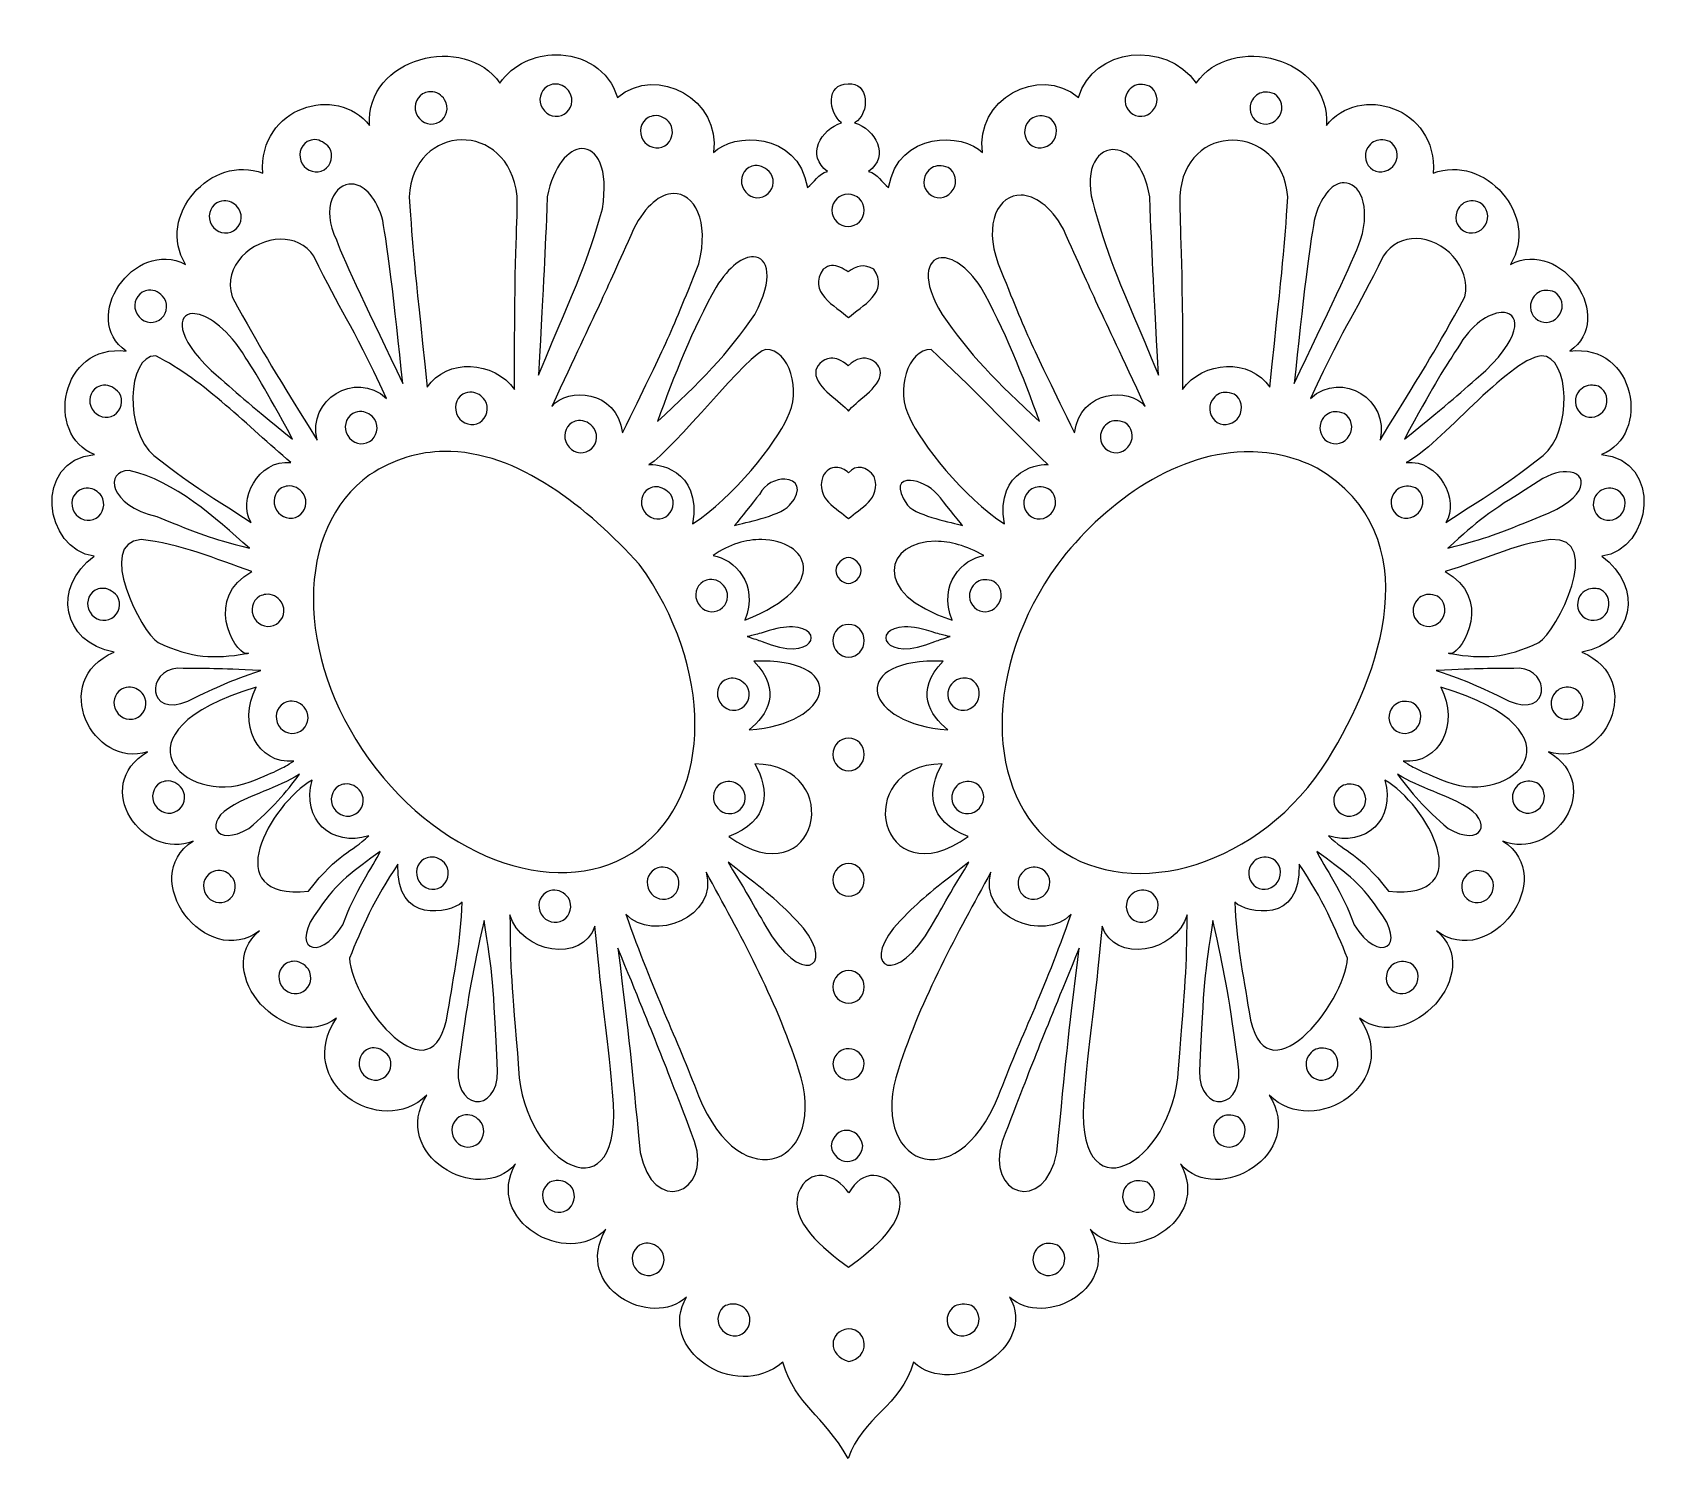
# Model space of a CAD drawing. Header units: centimetres. Extents: x -7.5 to 5.8, y -2.8 to 8.9.
import ezdxf

# ---------------------------------------------------------------- set-up
doc = ezdxf.new("R2010")
doc.units = ezdxf.units.CM
doc.header["$MEASUREMENT"] = 0
doc.layers.add('Layer 1', color=7, linetype='Continuous')

msp = doc.modelspace()

# ---------------------------------------------------------------- linework, layer by layer
at = {"layer": 'Layer 1', "color": 213}
for points, knots in [([(-3.20825, 8.68521), (-3.38057, 8.68473), (-3.55605, 8.60978), (-3.66631, 8.4537), (-3.66631, 8.4537), (-3.94696, 8.86555), (-4.76847, 8.66666), (-4.72878, 8.10643), (-4.72878, 8.10643), (-4.9919, 8.4501), (-5.63808, 8.26125), (-5.60025, 7.71783), (-5.60025, 7.71783), (-6.01831, 7.88215), (-6.47643, 7.36834), (-6.23029, 6.97368), (-6.23029, 6.97368), (-6.65504, 7.19036), (-7.09699, 6.53326), (-6.71563, 6.26592), (-6.71563, 6.26592), (-7.25597, 6.33292), (-7.38109, 5.58172), (-6.97443, 5.42174), (-6.97443, 5.42174), (-7.47927, 5.37554), (-7.39025, 4.64422), (-6.97608, 4.59243), (-6.97608, 4.59243), (-7.3199, 4.33935), (-7.24113, 3.88923), (-6.81485, 3.80943), (-6.81485, 3.80943), (-7.34865, 3.57825), (-6.99147, 2.85214), (-6.54035, 2.99584), (-6.54035, 2.99584), (-7.01477, 2.7164), (-6.5709, 2.09688), (-6.1691, 2.26741), (-6.1691, 2.26741), (-6.63425, 1.96732), (-6.06242, 1.20567), (-5.62671, 1.53567), (-5.62671, 1.53567), (-6.03107, 1.19823), (-5.40886, 0.51432), (-4.99749, 0.82295), (-4.99749, 0.82295), (-5.35718, 0.29973), (-4.63633, -0.17337), (-4.26245, 0.19291), (-4.26245, 0.19291), (-4.56789, -0.28599), (-3.84482, -0.71683), (-3.5365, -0.3685), (-3.5365, -0.3685), (-3.80071, -0.82558), (-3.11652, -1.2264), (-2.80063, -0.9018), (-2.80063, -0.9018), (-3.07686, -1.37997), (-2.42455, -1.71981), (-2.14082, -1.45412), (-2.14082, -1.45412), (-2.39072, -1.87088), (-1.75224, -2.32294), (-1.35534, -1.98577), (-1.35534, -1.98577), (-1.24275, -2.35432), (-1.03468, -2.39692), (-0.82286, -2.77125), (-0.82286, -2.77125), (-0.70305, -2.42756), (-0.39491, -2.35265), (-0.28791, -1.98577), (-0.28791, -1.98577), (0.03493, -2.29255), (0.73825, -1.85497), (0.49344, -1.45412), (0.49344, -1.45412), (0.77716, -1.71981), (1.42948, -1.37997), (1.15324, -0.9018), (1.15324, -0.9018), (1.46913, -1.2264), (2.15333, -0.82558), (1.88911, -0.3685), (1.88911, -0.3685), (2.19744, -0.71683), (2.9205, -0.28599), (2.61507, 0.19291), (2.61507, 0.19291), (2.98895, -0.17337), (3.7098, 0.29973), (3.35011, 0.82295), (3.35011, 0.82295), (3.76148, 0.51432), (4.38368, 1.19823), (3.97932, 1.53567), (3.97932, 1.53567), (4.41504, 1.20567), (4.98686, 1.96732), (4.52172, 2.26741), (4.52172, 2.26741), (4.92352, 2.09688), (5.36739, 2.7164), (4.89296, 2.99584), (4.89296, 2.99584), (5.34408, 2.85214), (5.70127, 3.57825), (5.16747, 3.80943), (5.16747, 3.80943), (5.59375, 3.88923), (5.67251, 4.33935), (5.3287, 4.59243), (5.3287, 4.59243), (5.74286, 4.64422), (5.83187, 5.37554), (5.32704, 5.42174), (5.32704, 5.42174), (5.7337, 5.58172), (5.60859, 6.33292), (5.06825, 6.26592), (5.06825, 6.26592), (5.44961, 6.53326), (5.00765, 7.19036), (4.5829, 6.97368), (4.5829, 6.97368), (4.82905, 7.36834), (4.37093, 7.88215), (3.95286, 7.71783), (3.95286, 7.71783), (3.9907, 8.26125), (3.34452, 8.4501), (3.08139, 8.10643), (3.08139, 8.10643), (3.12109, 8.66666), (2.29958, 8.86555), (2.01893, 8.4537), (2.01893, 8.4537), (1.76692, 8.81045), (1.17345, 8.7407), (1.05898, 8.33629), (1.05898, 8.33629), (0.72829, 8.61093), (0.21172, 8.31261), (0.27433, 7.88732), (0.27433, 7.88732), (0.11623, 8.04629), (-0.41074, 8.06953), (-0.49296, 7.60124), (-0.49296, 7.60124), (-0.54992, 7.6425), (-0.57822, 7.71437), (-0.6575, 7.73271), (-0.6575, 7.73271), (-0.47869, 7.8589), (-0.59929, 8.07854), (-0.76995, 8.12958), (-0.76995, 8.12958), (-0.63766, 8.20896), (-0.65597, 8.46539), (-0.82286, 8.44708), (-0.82286, 8.44708), (-1.00807, 8.44708), (-0.98161, 8.20896), (-0.87578, 8.12958), (-0.87578, 8.12958), (-1.04645, 8.07854), (-1.16869, 7.8589), (-0.98988, 7.73271), (-0.98988, 7.73271), (-1.06917, 7.71437), (-1.09746, 7.6425), (-1.15442, 7.60124), (-1.15442, 7.60124), (-1.23664, 8.06953), (-1.76361, 8.04629), (-1.92171, 7.88732), (-1.92171, 7.88732), (-1.8591, 8.31261), (-2.37567, 8.61093), (-2.70637, 8.33629), (-2.70637, 8.33629), (-2.77075, 8.56377), (-2.98669, 8.68582), (-3.20825, 8.68521)], [0, 0, 0, 0, 0.02083333, 0.02083333, 0.02083333, 0.02083333, 0.04166667, 0.04166667, 0.04166667, 0.04166667, 0.0625, 0.0625, 0.0625, 0.0625, 0.08333333, 0.08333333, 0.08333333, 0.08333333, 0.10416667, 0.10416667, 0.10416667, 0.10416667, 0.125, 0.125, 0.125, 0.125, 0.14583333, 0.14583333, 0.14583333, 0.14583333, 0.16666667, 0.16666667, 0.16666667, 0.16666667, 0.1875, 0.1875, 0.1875, 0.1875, 0.20833333, 0.20833333, 0.20833333, 0.20833333, 0.22916667, 0.22916667, 0.22916667, 0.22916667, 0.25, 0.25, 0.25, 0.25, 0.27083333, 0.27083333, 0.27083333, 0.27083333, 0.29166667, 0.29166667, 0.29166667, 0.29166667, 0.3125, 0.3125, 0.3125, 0.3125, 0.33333333, 0.33333333, 0.33333333, 0.33333333, 0.35416667, 0.35416667, 0.35416667, 0.35416667, 0.375, 0.375, 0.375, 0.375, 0.39583333, 0.39583333, 0.39583333, 0.39583333, 0.41666667, 0.41666667, 0.41666667, 0.41666667, 0.4375, 0.4375, 0.4375, 0.4375, 0.45833333, 0.45833333, 0.45833333, 0.45833333, 0.47916667, 0.47916667, 0.47916667, 0.47916667, 0.5, 0.5, 0.5, 0.5, 0.52083333, 0.52083333, 0.52083333, 0.52083333, 0.54166667, 0.54166667, 0.54166667, 0.54166667, 0.5625, 0.5625, 0.5625, 0.5625, 0.58333333, 0.58333333, 0.58333333, 0.58333333, 0.60416667, 0.60416667, 0.60416667, 0.60416667, 0.625, 0.625, 0.625, 0.625, 0.64583333, 0.64583333, 0.64583333, 0.64583333, 0.66666667, 0.66666667, 0.66666667, 0.66666667, 0.6875, 0.6875, 0.6875, 0.6875, 0.70833333, 0.70833333, 0.70833333, 0.70833333, 0.72916667, 0.72916667, 0.72916667, 0.72916667, 0.75, 0.75, 0.75, 0.75, 0.77083333, 0.77083333, 0.77083333, 0.77083333, 0.79166667, 0.79166667, 0.79166667, 0.79166667, 0.8125, 0.8125, 0.8125, 0.8125, 0.83333333, 0.83333333, 0.83333333, 0.83333333, 0.85416667, 0.85416667, 0.85416667, 0.85416667, 0.875, 0.875, 0.875, 0.875, 0.89583333, 0.89583333, 0.89583333, 0.89583333, 0.91666667, 0.91666667, 0.91666667, 0.91666667, 0.9375, 0.9375, 0.9375, 0.9375, 0.95833333, 0.95833333, 0.95833333, 0.95833333, 1, 1, 1, 1]), ([(-3.2223, 8.44543), (-3.21601, 8.44591), (-3.20958, 8.44584), (-3.20329, 8.44543), (-3.20329, 8.44543), (-3.16135, 8.44271), (-3.1203, 8.41959), (-3.09663, 8.38011), (-3.09663, 8.38011), (-3.05876, 8.31694), (-3.07877, 8.23634), (-3.13962, 8.19986), (-3.13962, 8.19986), (-3.20047, 8.16339), (-3.28035, 8.18464), (-3.31822, 8.24782), (-3.31822, 8.24782), (-3.35609, 8.31099), (-3.33773, 8.39159), (-3.27688, 8.42807), (-3.27688, 8.42807), (-3.25976, 8.43833), (-3.24119, 8.44398), (-3.2223, 8.44543)], [0, 0, 0, 0, 0.14285714, 0.14285714, 0.14285714, 0.14285714, 0.28571429, 0.28571429, 0.28571429, 0.28571429, 0.42857143, 0.42857143, 0.42857143, 0.42857143, 0.57142857, 0.57142857, 0.57142857, 0.57142857, 0.71428571, 0.71428571, 0.71428571, 0.71428571, 1, 1, 1, 1]), ([(1.56252, 8.44295), (1.58697, 8.44414), (1.61258, 8.4391), (1.63776, 8.42807), (1.63776, 8.42807), (1.69861, 8.39159), (1.71697, 8.31099), (1.6791, 8.24782), (1.6791, 8.24782), (1.64123, 8.18464), (1.56136, 8.16339), (1.50051, 8.19986), (1.50051, 8.19986), (1.43966, 8.23634), (1.41964, 8.31694), (1.45751, 8.38011), (1.45751, 8.38011), (1.48426, 8.42128), (1.52177, 8.44097), (1.56252, 8.44295)], [0, 0, 0, 0, 0.16666667, 0.16666667, 0.16666667, 0.16666667, 0.33333333, 0.33333333, 0.33333333, 0.33333333, 0.5, 0.5, 0.5, 0.5, 0.66666667, 0.66666667, 0.66666667, 0.66666667, 1, 1, 1, 1]), ([(-4.22772, 8.38342), (-4.18382, 8.38244), (-4.14095, 8.35873), (-4.1161, 8.31727), (-4.1161, 8.31727), (-4.07823, 8.2541), (-4.09742, 8.1735), (-4.15827, 8.13702), (-4.15827, 8.13702), (-4.21912, 8.10055), (-4.29982, 8.12181), (-4.33769, 8.18498), (-4.33769, 8.18498), (-4.37556, 8.24815), (-4.35637, 8.32875), (-4.29552, 8.36523), (-4.29552, 8.36523), (-4.28031, 8.37435), (-4.26342, 8.38043), (-4.24674, 8.38259), (-4.24674, 8.38259), (-4.24048, 8.3834), (-4.23399, 8.38356), (-4.22772, 8.38342)], [0, 0, 0, 0, 0.14285714, 0.14285714, 0.14285714, 0.14285714, 0.28571429, 0.28571429, 0.28571429, 0.28571429, 0.42857143, 0.42857143, 0.42857143, 0.42857143, 0.57142857, 0.57142857, 0.57142857, 0.57142857, 0.71428571, 0.71428571, 0.71428571, 0.71428571, 1, 1, 1, 1]), ([(2.58117, 8.38011), (2.6055, 8.3813), (2.63128, 8.37624), (2.65641, 8.36523), (2.65641, 8.36523), (2.71726, 8.32875), (2.73644, 8.24815), (2.69857, 8.18498), (2.69857, 8.18498), (2.66071, 8.12181), (2.58001, 8.10055), (2.51915, 8.13702), (2.51915, 8.13702), (2.4583, 8.1735), (2.43912, 8.2541), (2.47699, 8.31727), (2.47699, 8.31727), (2.5036, 8.35844), (2.54061, 8.37813), (2.58117, 8.38011)], [0, 0, 0, 0, 0.16666667, 0.16666667, 0.16666667, 0.16666667, 0.33333333, 0.33333333, 0.33333333, 0.33333333, 0.5, 0.5, 0.5, 0.5, 0.66666667, 0.66666667, 0.66666667, 0.66666667, 1, 1, 1, 1]), ([(-2.4054, 8.18746), (-2.35578, 8.19269), (-2.30954, 8.16776), (-2.27642, 8.12297), (-2.27642, 8.12297), (-2.23855, 8.05979), (-2.25774, 7.9792), (-2.31859, 7.94272), (-2.31859, 7.94272), (-2.37944, 7.90624), (-2.45931, 7.9275), (-2.49718, 7.99068), (-2.49718, 7.99068), (-2.53505, 8.05385), (-2.51669, 8.13527), (-2.45584, 8.17175), (-2.45584, 8.17175), (-2.43893, 8.18055), (-2.42195, 8.18572), (-2.4054, 8.18746)], [0, 0, 0, 0, 0.16666667, 0.16666667, 0.16666667, 0.16666667, 0.33333333, 0.33333333, 0.33333333, 0.33333333, 0.5, 0.5, 0.5, 0.5, 0.66666667, 0.66666667, 0.66666667, 0.66666667, 1, 1, 1, 1]), ([(0.74148, 8.18663), (0.76581, 8.18794), (0.79148, 8.18286), (0.81673, 8.17175), (0.81673, 8.17175), (0.87758, 8.13527), (0.89594, 8.05385), (0.85807, 7.99068), (0.85807, 7.99068), (0.8202, 7.9275), (0.74032, 7.90624), (0.67947, 7.94272), (0.67947, 7.94272), (0.61862, 7.9792), (0.59943, 8.05979), (0.6373, 8.12297), (0.6373, 8.12297), (0.66391, 8.16429), (0.70094, 8.18445), (0.74148, 8.18663)], [0, 0, 0, 0, 0.16666667, 0.16666667, 0.16666667, 0.16666667, 0.33333333, 0.33333333, 0.33333333, 0.33333333, 0.5, 0.5, 0.5, 0.5, 0.66666667, 0.66666667, 0.66666667, 0.66666667, 1, 1, 1, 1]), ([(-5.17609, 7.99233), (-5.13224, 7.99124), (-5.09142, 7.96382), (-5.05785, 7.92784), (-5.05785, 7.92784), (-5.01998, 7.86466), (-5.03917, 7.78324), (-5.10002, 7.74676), (-5.10002, 7.74676), (-5.16087, 7.71029), (-5.24074, 7.73237), (-5.27861, 7.79555), (-5.27861, 7.79555), (-5.31648, 7.85872), (-5.29812, 7.93932), (-5.23727, 7.97579), (-5.23727, 7.97579), (-5.21622, 7.98771), (-5.19602, 7.99283), (-5.17609, 7.99233)], [0, 0, 0, 0, 0.16666667, 0.16666667, 0.16666667, 0.16666667, 0.33333333, 0.33333333, 0.33333333, 0.33333333, 0.5, 0.5, 0.5, 0.5, 0.66666667, 0.66666667, 0.66666667, 0.66666667, 1, 1, 1, 1]), ([(-3.97885, 7.98985), (-3.77073, 7.99397), (-3.55806, 7.84462), (-3.52492, 7.53179), (-3.52492, 7.53179), (-3.52002, 7.21754), (-3.55013, 7.12484), (-3.54477, 5.95256), (-3.54477, 5.95256), (-3.71167, 6.18844), (-4.09957, 6.21017), (-4.25914, 5.97158), (-4.25914, 5.97158), (-4.37027, 7.04061), (-4.37741, 7.08129), (-4.40466, 7.526), (-4.40466, 7.526), (-4.39055, 7.82815), (-4.18697, 7.98573), (-3.97885, 7.98985)], [0, 0, 0, 0, 0.16666667, 0.16666667, 0.16666667, 0.16666667, 0.33333333, 0.33333333, 0.33333333, 0.33333333, 0.5, 0.5, 0.5, 0.5, 0.66666667, 0.66666667, 0.66666667, 0.66666667, 1, 1, 1, 1]), ([(2.31741, 7.98737), (2.52711, 7.98626), (2.73975, 7.83247), (2.76555, 7.526), (2.76555, 7.526), (2.7383, 7.08129), (2.73116, 7.04061), (2.62003, 5.97158), (2.62003, 5.97158), (2.46045, 6.21017), (2.07256, 6.18844), (1.90565, 5.95256), (1.90565, 5.95256), (1.91101, 7.12484), (1.88091, 7.21754), (1.88581, 7.53179), (1.88581, 7.53179), (1.90096, 7.83693), (2.10771, 7.98848), (2.31741, 7.98737)], [0, 0, 0, 0, 0.16666667, 0.16666667, 0.16666667, 0.16666667, 0.33333333, 0.33333333, 0.33333333, 0.33333333, 0.5, 0.5, 0.5, 0.5, 0.66666667, 0.66666667, 0.66666667, 0.66666667, 1, 1, 1, 1]), ([(3.52292, 7.99068), (3.54725, 7.99186), (3.57303, 7.98681), (3.59816, 7.97579), (3.59816, 7.97579), (3.65901, 7.93932), (3.67737, 7.85872), (3.6395, 7.79555), (3.6395, 7.79555), (3.60163, 7.73237), (3.52176, 7.71029), (3.4609, 7.74676), (3.4609, 7.74676), (3.40005, 7.78324), (3.38087, 7.86466), (3.41874, 7.92784), (3.41874, 7.92784), (3.44535, 7.96901), (3.48236, 7.9887), (3.52292, 7.99068)], [0, 0, 0, 0, 0.16666667, 0.16666667, 0.16666667, 0.16666667, 0.33333333, 0.33333333, 0.33333333, 0.33333333, 0.5, 0.5, 0.5, 0.5, 0.66666667, 0.66666667, 0.66666667, 0.66666667, 1, 1, 1, 1]), ([(-2.99658, 7.91874), (-2.87487, 7.92344), (-2.77462, 7.76219), (-2.82874, 7.42596), (-2.82874, 7.42596), (-2.9531, 6.97799), (-3.01931, 6.86512), (-3.34964, 6.06997), (-3.34964, 6.06997), (-3.30457, 6.92327), (-3.29831, 7.00907), (-3.27853, 7.52518), (-3.27853, 7.52518), (-3.22801, 7.78123), (-3.10398, 7.9146), (-2.99658, 7.91874)], [0, 0, 0, 0, 0.2, 0.2, 0.2, 0.2, 0.4, 0.4, 0.4, 0.4, 0.6, 0.6, 0.6, 0.6, 1, 1, 1, 1]), ([(1.33432, 7.91048), (1.45359, 7.91671), (1.59513, 7.79503), (1.63941, 7.52518), (1.63941, 7.52518), (1.65919, 7.00907), (1.66546, 6.92327), (1.71052, 6.06997), (1.71052, 6.06997), (1.38019, 6.86512), (1.31398, 6.97799), (1.18962, 7.42596), (1.18962, 7.42596), (1.09263, 7.73206), (1.19914, 7.90341), (1.33432, 7.91048)], [0, 0, 0, 0, 0.2, 0.2, 0.2, 0.2, 0.4, 0.4, 0.4, 0.4, 0.6, 0.6, 0.6, 0.6, 1, 1, 1, 1]), ([(-1.58354, 7.77984), (-1.53469, 7.78445), (-1.48937, 7.75774), (-1.45373, 7.71617), (-1.45373, 7.71617), (-1.41586, 7.653), (-1.43505, 7.5724), (-1.4959, 7.53592), (-1.4959, 7.53592), (-1.55675, 7.49945), (-1.63662, 7.52071), (-1.67449, 7.58388), (-1.67449, 7.58388), (-1.71236, 7.64705), (-1.694, 7.72765), (-1.63315, 7.76413), (-1.63315, 7.76413), (-1.61622, 7.7732), (-1.59982, 7.7783), (-1.58354, 7.77984)], [0, 0, 0, 0, 0.16666667, 0.16666667, 0.16666667, 0.16666667, 0.33333333, 0.33333333, 0.33333333, 0.33333333, 0.5, 0.5, 0.5, 0.5, 0.66666667, 0.66666667, 0.66666667, 0.66666667, 1, 1, 1, 1]), ([(-0.0812, 7.77901), (-0.05687, 7.7802), (-0.03109, 7.77514), (-0.00596, 7.76413), (-0.00596, 7.76413), (0.05489, 7.72765), (0.07325, 7.64705), (0.03538, 7.58388), (0.03538, 7.58388), (-0.00249, 7.52071), (-0.08236, 7.49945), (-0.14322, 7.53592), (-0.14322, 7.53592), (-0.20407, 7.5724), (-0.22325, 7.653), (-0.18538, 7.71617), (-0.18538, 7.71617), (-0.15877, 7.75734), (-0.12176, 7.77703), (-0.0812, 7.77901)], [0, 0, 0, 0, 0.16666667, 0.16666667, 0.16666667, 0.16666667, 0.33333333, 0.33333333, 0.33333333, 0.33333333, 0.5, 0.5, 0.5, 0.5, 0.66666667, 0.66666667, 0.66666667, 0.66666667, 1, 1, 1, 1]), ([(-4.87099, 7.62936), (-4.7854, 7.6248), (-4.68959, 7.54565), (-4.62873, 7.36146), (-4.62873, 7.36146), (-4.59427, 7.23426), (-4.52232, 6.63146), (-4.45758, 6.00134), (-4.45758, 6.00134), (-4.72549, 6.56412), (-4.93052, 6.98528), (-4.99997, 7.17295), (-4.99997, 7.17295), (-5.12739, 7.43752), (-5.01364, 7.63696), (-4.87099, 7.62936)], [0, 0, 0, 0, 0.2, 0.2, 0.2, 0.2, 0.4, 0.4, 0.4, 0.4, 0.6, 0.6, 0.6, 0.6, 1, 1, 1, 1]), ([(3.22609, 7.6401), (3.34909, 7.64052), (3.44721, 7.46019), (3.36086, 7.17295), (3.36086, 7.17295), (3.2914, 6.98528), (3.08637, 6.56412), (2.81846, 6.00134), (2.81846, 6.00134), (2.88321, 6.63146), (2.95516, 7.23426), (2.98962, 7.36146), (2.98962, 7.36146), (3.04619, 7.55508), (3.14193, 7.63982), (3.22609, 7.6401)], [0, 0, 0, 0, 0.2, 0.2, 0.2, 0.2, 0.4, 0.4, 0.4, 0.4, 0.6, 0.6, 0.6, 0.6, 1, 1, 1, 1]), ([(-5.90121, 7.49293), (-5.86102, 7.4894), (-5.82388, 7.46588), (-5.7962, 7.42844), (-5.7962, 7.42844), (-5.75833, 7.36526), (-5.77752, 7.28384), (-5.83837, 7.24736), (-5.83837, 7.24736), (-5.89922, 7.21089), (-5.97992, 7.23297), (-6.01779, 7.29615), (-6.01779, 7.29615), (-6.05566, 7.35932), (-6.03648, 7.43992), (-5.97563, 7.47639), (-5.97563, 7.47639), (-5.95031, 7.48997), (-5.92532, 7.49505), (-5.90121, 7.49293)], [0, 0, 0, 0, 0.16666667, 0.16666667, 0.16666667, 0.16666667, 0.33333333, 0.33333333, 0.33333333, 0.33333333, 0.5, 0.5, 0.5, 0.5, 0.66666667, 0.66666667, 0.66666667, 0.66666667, 1, 1, 1, 1]), ([(-2.25079, 7.55163), (-2.07866, 7.55767), (-1.95256, 7.32886), (-2.0416, 6.97947), (-2.0416, 6.97947), (-2.28687, 6.35814), (-2.30889, 6.3293), (-2.66337, 5.59785), (-2.66337, 5.59785), (-2.71388, 5.95543), (-3.11185, 5.97175), (-3.24132, 5.81531), (-3.24132, 5.81531), (-2.8499, 6.65259), (-2.82621, 6.69342), (-2.57408, 7.26225), (-2.57408, 7.26225), (-2.47357, 7.46014), (-2.35406, 7.54802), (-2.25079, 7.55163)], [0, 0, 0, 0, 0.16666667, 0.16666667, 0.16666667, 0.16666667, 0.33333333, 0.33333333, 0.33333333, 0.33333333, 0.5, 0.5, 0.5, 0.5, 0.66666667, 0.66666667, 0.66666667, 0.66666667, 1, 1, 1, 1]), ([(-0.82286, 7.5475), (-0.75192, 7.5475), (-0.69057, 7.48886), (-0.69057, 7.41521), (-0.69057, 7.41521), (-0.69057, 7.34155), (-0.75192, 7.28292), (-0.82286, 7.28292), (-0.82286, 7.28292), (-0.89381, 7.28292), (-0.95516, 7.34155), (-0.95516, 7.41521), (-0.95516, 7.41521), (-0.95516, 7.48886), (-0.89381, 7.5475), (-0.82286, 7.5475)], [0, 0, 0, 0, 0.2, 0.2, 0.2, 0.2, 0.4, 0.4, 0.4, 0.4, 0.6, 0.6, 0.6, 0.6, 1, 1, 1, 1]), ([(0.58852, 7.53923), (0.69782, 7.53722), (0.8274, 7.45319), (0.93496, 7.26225), (0.93496, 7.26225), (1.1871, 6.69342), (1.21079, 6.65259), (1.60221, 5.81531), (1.60221, 5.81531), (1.47274, 5.97175), (1.07476, 5.95543), (1.02426, 5.59785), (1.02426, 5.59785), (0.66977, 6.3293), (0.64776, 6.35814), (0.40249, 6.97947), (0.40249, 6.97947), (0.28004, 7.31795), (0.40635, 7.54259), (0.58852, 7.53923)], [0, 0, 0, 0, 0.16666667, 0.16666667, 0.16666667, 0.16666667, 0.33333333, 0.33333333, 0.33333333, 0.33333333, 0.5, 0.5, 0.5, 0.5, 0.66666667, 0.66666667, 0.66666667, 0.66666667, 1, 1, 1, 1]), ([(4.26127, 7.4921), (4.28557, 7.49322), (4.31124, 7.48773), (4.33651, 7.47639), (4.33651, 7.47639), (4.39736, 7.43992), (4.41655, 7.35932), (4.37868, 7.29615), (4.37868, 7.29615), (4.34081, 7.23297), (4.26011, 7.21089), (4.19926, 7.24736), (4.19926, 7.24736), (4.13841, 7.28384), (4.11922, 7.36526), (4.15709, 7.42844), (4.15709, 7.42844), (4.18385, 7.47006), (4.22078, 7.49024), (4.26127, 7.4921)], [0, 0, 0, 0, 0.16666667, 0.16666667, 0.16666667, 0.16666667, 0.33333333, 0.33333333, 0.33333333, 0.33333333, 0.5, 0.5, 0.5, 0.5, 0.66666667, 0.66666667, 0.66666667, 0.66666667, 1, 1, 1, 1]), ([(-5.45721, 7.17956), (-5.35217, 7.18151), (-5.24999, 7.14027), (-5.1827, 7.03983), (-5.1827, 7.03983), (-4.95404, 6.56715), (-4.89861, 6.5403), (-4.58987, 5.88063), (-4.58987, 5.88063), (-4.85325, 6.11324), (-5.23594, 5.86838), (-5.1579, 5.53997), (-5.1579, 5.53997), (-5.56606, 6.2058), (-5.5995, 6.25084), (-5.85077, 6.70993), (-5.85077, 6.70993), (-5.9332, 6.96195), (-5.68829, 7.17528), (-5.45721, 7.17956)], [0, 0, 0, 0, 0.16666667, 0.16666667, 0.16666667, 0.16666667, 0.33333333, 0.33333333, 0.33333333, 0.33333333, 0.5, 0.5, 0.5, 0.5, 0.66666667, 0.66666667, 0.66666667, 0.66666667, 1, 1, 1, 1]), ([(3.81313, 7.18452), (4.03498, 7.17989), (4.26556, 6.95979), (4.21166, 6.70993), (4.21166, 6.70993), (3.96039, 6.25084), (3.92694, 6.2058), (3.51878, 5.53997), (3.51878, 5.53997), (3.59682, 5.86838), (3.21414, 6.11324), (2.95076, 5.88063), (2.95076, 5.88063), (3.25949, 6.5403), (3.31493, 6.56715), (3.54359, 7.03983), (3.54359, 7.03983), (3.61338, 7.14414), (3.71229, 7.18663), (3.81313, 7.18452)], [0, 0, 0, 0, 0.16666667, 0.16666667, 0.16666667, 0.16666667, 0.33333333, 0.33333333, 0.33333333, 0.33333333, 0.5, 0.5, 0.5, 0.5, 0.66666667, 0.66666667, 0.66666667, 0.66666667, 1, 1, 1, 1]), ([(-1.59512, 7.03652), (-1.47471, 7.03346), (-1.4261, 6.86053), (-1.5852, 6.56523), (-1.5852, 6.56523), (-1.79258, 6.25239), (-2.03831, 6.00429), (-2.37895, 5.69211), (-2.37895, 5.69211), (-2.24672, 6.06027), (-2.08974, 6.44994), (-1.89939, 6.78848), (-1.89939, 6.78848), (-1.7936, 6.96146), (-1.6775, 7.03862), (-1.59512, 7.03652)], [0, 0, 0, 0, 0.2, 0.2, 0.2, 0.2, 0.4, 0.4, 0.4, 0.4, 0.6, 0.6, 0.6, 0.6, 1, 1, 1, 1]), ([(-0.95929, 6.96459), (-0.91158, 6.96916), (-0.86613, 6.94071), (-0.82286, 6.9125), (-0.82286, 6.9125), (-0.75425, 6.96278), (-0.69304, 6.97977), (-0.61368, 6.93482), (-0.61368, 6.93482), (-0.47886, 6.75179), (-0.71591, 6.62921), (-0.81956, 6.54043), (-0.81956, 6.54043), (-0.9232, 6.62921), (-1.16025, 6.75179), (-1.02544, 6.93482), (-1.02544, 6.93482), (-1.00283, 6.95363), (-0.98098, 6.96251), (-0.95929, 6.96459)], [0, 0, 0, 0, 0.16666667, 0.16666667, 0.16666667, 0.16666667, 0.33333333, 0.33333333, 0.33333333, 0.33333333, 0.5, 0.5, 0.5, 0.5, 0.66666667, 0.66666667, 0.66666667, 0.66666667, 1, 1, 1, 1]), ([(-0.06219, 7.02743), (0.02176, 7.03392), (0.14363, 6.96211), (0.26027, 6.78848), (0.26027, 6.78848), (0.45062, 6.44994), (0.6076, 6.06027), (0.73983, 5.69211), (0.73983, 5.69211), (0.3992, 6.00429), (0.15347, 6.25239), (-0.05392, 6.56523), (-0.05392, 6.56523), (-0.22669, 6.84066), (-0.18488, 7.01794), (-0.06219, 7.02743)], [0, 0, 0, 0, 0.2, 0.2, 0.2, 0.2, 0.4, 0.4, 0.4, 0.4, 0.6, 0.6, 0.6, 0.6, 1, 1, 1, 1]), ([(-6.53373, 6.76285), (-6.48415, 6.76822), (-6.43788, 6.74383), (-6.40475, 6.69918), (-6.40475, 6.69918), (-6.36688, 6.63601), (-6.38606, 6.55458), (-6.44691, 6.51811), (-6.44691, 6.51811), (-6.50777, 6.48163), (-6.58764, 6.50371), (-6.62551, 6.56689), (-6.62551, 6.56689), (-6.66338, 6.63006), (-6.64502, 6.71066), (-6.58417, 6.74714), (-6.58417, 6.74714), (-6.56733, 6.75586), (-6.55026, 6.76105), (-6.53373, 6.76285)], [0, 0, 0, 0, 0.16666667, 0.16666667, 0.16666667, 0.16666667, 0.33333333, 0.33333333, 0.33333333, 0.33333333, 0.5, 0.5, 0.5, 0.5, 0.66666667, 0.66666667, 0.66666667, 0.66666667, 1, 1, 1, 1]), ([(4.86981, 6.76202), (4.89415, 6.7632), (4.91992, 6.75815), (4.94505, 6.74714), (4.94505, 6.74714), (5.0059, 6.71066), (5.02426, 6.63006), (4.98639, 6.56689), (4.98639, 6.56689), (4.94852, 6.50371), (4.86865, 6.48163), (4.8078, 6.51811), (4.8078, 6.51811), (4.74695, 6.55458), (4.72776, 6.63601), (4.76563, 6.69918), (4.76563, 6.69918), (4.79225, 6.74035), (4.82925, 6.76004), (4.86981, 6.76202)], [0, 0, 0, 0, 0.16666667, 0.16666667, 0.16666667, 0.16666667, 0.33333333, 0.33333333, 0.33333333, 0.33333333, 0.5, 0.5, 0.5, 0.5, 0.66666667, 0.66666667, 0.66666667, 0.66666667, 1, 1, 1, 1]), ([(-6.17241, 6.57185), (-6.0833, 6.57389), (-5.93757, 6.49125), (-5.7929, 6.29404), (-5.7929, 6.29404), (-5.65094, 6.07825), (-5.59362, 5.97939), (-5.35716, 5.54824), (-5.35716, 5.54824), (-5.75933, 5.87057), (-5.79218, 5.90942), (-6.02193, 6.108), (-6.02193, 6.108), (-6.31208, 6.38447), (-6.30264, 6.56887), (-6.17241, 6.57185)], [0, 0, 0, 0, 0.2, 0.2, 0.2, 0.2, 0.4, 0.4, 0.4, 0.4, 0.6, 0.6, 0.6, 0.6, 1, 1, 1, 1]), ([(4.50766, 6.58094), (4.65288, 6.58978), (4.69873, 6.41727), (4.38281, 6.108), (4.38281, 6.108), (4.15306, 5.90942), (4.12022, 5.87057), (3.71805, 5.54824), (3.71805, 5.54824), (3.95451, 5.97939), (4.01183, 6.07825), (4.15378, 6.29404), (4.15378, 6.29404), (4.26256, 6.48384), (4.4083, 6.5749), (4.50766, 6.58094)], [0, 0, 0, 0, 0.2, 0.2, 0.2, 0.2, 0.4, 0.4, 0.4, 0.4, 0.6, 0.6, 0.6, 0.6, 1, 1, 1, 1]), ([(-1.49342, 6.27915), (-1.30496, 6.28119), (-1.19659, 5.94181), (-1.32061, 5.71857), (-1.32061, 5.71857), (-1.40634, 5.52146), (-1.76218, 5.06689), (-2.09204, 4.85619), (-2.09204, 4.85619), (-2.01232, 5.30792), (-2.40654, 5.35527), (-2.4484, 5.33823), (-2.4484, 5.33823), (-2.25236, 5.4556), (-1.62405, 6.2657), (-1.49342, 6.27915)], [0, 0, 0, 0, 0.2, 0.2, 0.2, 0.2, 0.4, 0.4, 0.4, 0.4, 0.6, 0.6, 0.6, 0.6, 1, 1, 1, 1]), ([(-0.96425, 6.20722), (-0.92162, 6.21063), (-0.87247, 6.19482), (-0.82286, 6.14521), (-0.82286, 6.14521), (-0.69057, 6.2775), (-0.55828, 6.17167), (-0.55828, 6.09229), (-0.55828, 6.09229), (-0.55828, 5.96), (-0.76963, 5.85423), (-0.81956, 5.77562), (-0.81956, 5.77562), (-0.87546, 5.85423), (-1.08745, 5.96), (-1.08745, 6.09229), (-1.08745, 6.09229), (-1.08745, 6.1419), (-1.03531, 6.20154), (-0.96425, 6.20722)], [0, 0, 0, 0, 0.16666667, 0.16666667, 0.16666667, 0.16666667, 0.33333333, 0.33333333, 0.33333333, 0.33333333, 0.5, 0.5, 0.5, 0.5, 0.66666667, 0.66666667, 0.66666667, 0.66666667, 1, 1, 1, 1]), ([(-0.1457, 6.27915), (0.16859, 5.99131), (0.49209, 5.64514), (0.80928, 5.33823), (0.80928, 5.33823), (0.76742, 5.35527), (0.37321, 5.30792), (0.45292, 4.85619), (0.45292, 4.85619), (0.12307, 5.06689), (-0.23278, 5.52146), (-0.3185, 5.71857), (-0.3185, 5.71857), (-0.44253, 5.94181), (-0.33415, 6.28119), (-0.1457, 6.27915)], [0, 0, 0, 0, 0.2, 0.2, 0.2, 0.2, 0.4, 0.4, 0.4, 0.4, 0.6, 0.6, 0.6, 0.6, 1, 1, 1, 1]), ([(-6.4742, 6.22789), (-6.07526, 6.02543), (-5.71948, 5.64868), (-5.37204, 5.35725), (-5.37204, 5.35725), (-5.64182, 5.38256), (-5.80863, 5.04558), (-5.69616, 4.86777), (-5.69616, 4.86777), (-6.03824, 5.095), (-6.11693, 5.12414), (-6.48908, 5.41347), (-6.48908, 5.41347), (-6.72957, 5.60685), (-6.71091, 6.22835), (-6.4742, 6.22789)], [0, 0, 0, 0, 0.2, 0.2, 0.2, 0.2, 0.4, 0.4, 0.4, 0.4, 0.6, 0.6, 0.6, 0.6, 1, 1, 1, 1]), ([(4.83508, 6.22789), (5.07179, 6.22835), (5.09046, 5.60685), (4.84997, 5.41347), (4.84997, 5.41347), (4.47781, 5.12414), (4.39913, 5.095), (4.05704, 4.86777), (4.05704, 4.86777), (4.16952, 5.04558), (4.0027, 5.38256), (3.73293, 5.35725), (3.73293, 5.35725), (4.00952, 5.49596), (4.55413, 6.19043), (4.83508, 6.22789)], [0, 0, 0, 0, 0.2, 0.2, 0.2, 0.2, 0.4, 0.4, 0.4, 0.4, 0.6, 0.6, 0.6, 0.6, 1, 1, 1, 1]), ([(-6.90084, 5.98729), (-6.85208, 5.99178), (-6.81031, 5.96638), (-6.77186, 5.92527), (-6.77186, 5.92527), (-6.73399, 5.8621), (-6.754, 5.78068), (-6.81485, 5.7442), (-6.81485, 5.7442), (-6.8757, 5.70772), (-6.95557, 5.72898), (-6.99344, 5.79215), (-6.99344, 5.79215), (-7.03131, 5.85533), (-7.01295, 5.93593), (-6.9521, 5.9724), (-6.9521, 5.9724), (-6.93417, 5.98113), (-6.91709, 5.98579), (-6.90084, 5.98729)], [0, 0, 0, 0, 0.16666667, 0.16666667, 0.16666667, 0.16666667, 0.33333333, 0.33333333, 0.33333333, 0.33333333, 0.5, 0.5, 0.5, 0.5, 0.66666667, 0.66666667, 0.66666667, 0.66666667, 1, 1, 1, 1]), ([(-3.89203, 5.93023), (-3.85167, 5.92679), (-3.81484, 5.90344), (-3.78702, 5.86574), (-3.78702, 5.86574), (-3.74915, 5.80257), (-3.76917, 5.72115), (-3.83002, 5.68467), (-3.83002, 5.68467), (-3.89087, 5.64819), (-3.96992, 5.67028), (-4.00779, 5.73345), (-4.00779, 5.73345), (-4.04566, 5.79662), (-4.02812, 5.87722), (-3.96727, 5.9137), (-3.96727, 5.9137), (-3.94182, 5.9272), (-3.91625, 5.9323), (-3.89203, 5.93023)], [0, 0, 0, 0, 0.16666667, 0.16666667, 0.16666667, 0.16666667, 0.33333333, 0.33333333, 0.33333333, 0.33333333, 0.5, 0.5, 0.5, 0.5, 0.66666667, 0.66666667, 0.66666667, 0.66666667, 1, 1, 1, 1]), ([(2.25292, 5.92941), (2.27733, 5.93048), (2.30279, 5.92499), (2.32816, 5.9137), (2.32816, 5.9137), (2.38901, 5.87722), (2.40654, 5.79662), (2.36867, 5.73345), (2.36867, 5.73345), (2.3308, 5.67028), (2.25176, 5.64819), (2.1909, 5.68467), (2.1909, 5.68467), (2.13005, 5.72115), (2.11004, 5.80257), (2.14791, 5.86574), (2.14791, 5.86574), (2.17476, 5.90758), (2.21222, 5.92762), (2.25292, 5.92941)], [0, 0, 0, 0, 0.16666667, 0.16666667, 0.16666667, 0.16666667, 0.33333333, 0.33333333, 0.33333333, 0.33333333, 0.5, 0.5, 0.5, 0.5, 0.66666667, 0.66666667, 0.66666667, 0.66666667, 1, 1, 1, 1]), ([(5.25346, 5.98729), (5.26923, 5.98675), (5.28569, 5.98425), (5.30141, 5.97902), (5.30141, 5.97902), (5.37438, 5.93448), (5.38518, 5.86792), (5.35433, 5.79215), (5.35433, 5.79215), (5.31646, 5.72898), (5.23659, 5.70772), (5.17574, 5.7442), (5.17574, 5.7442), (5.11488, 5.78068), (5.09487, 5.8621), (5.13274, 5.92527), (5.13274, 5.92527), (5.16141, 5.96939), (5.20613, 5.9889), (5.25346, 5.98729)], [0, 0, 0, 0, 0.16666667, 0.16666667, 0.16666667, 0.16666667, 0.33333333, 0.33333333, 0.33333333, 0.33333333, 0.5, 0.5, 0.5, 0.5, 0.66666667, 0.66666667, 0.66666667, 0.66666667, 1, 1, 1, 1]), ([(-4.79161, 5.77231), (-4.75141, 5.769), (-4.71427, 5.746), (-4.68661, 5.70865), (-4.68661, 5.70865), (-4.64874, 5.64547), (-4.66875, 5.56405), (-4.7296, 5.52757), (-4.7296, 5.52757), (-4.79045, 5.49109), (-4.8695, 5.51318), (-4.90737, 5.57635), (-4.90737, 5.57635), (-4.94524, 5.63953), (-4.92688, 5.7193), (-4.86603, 5.75577), (-4.86603, 5.75577), (-4.84083, 5.76925), (-4.81574, 5.7743), (-4.79161, 5.77231)], [0, 0, 0, 0, 0.16666667, 0.16666667, 0.16666667, 0.16666667, 0.33333333, 0.33333333, 0.33333333, 0.33333333, 0.5, 0.5, 0.5, 0.5, 0.66666667, 0.66666667, 0.66666667, 0.66666667, 1, 1, 1, 1]), ([(3.15167, 5.77148), (3.17599, 5.77249), (3.20178, 5.76704), (3.22691, 5.75577), (3.22691, 5.75577), (3.28777, 5.7193), (3.30613, 5.63953), (3.26826, 5.57635), (3.26826, 5.57635), (3.23039, 5.51318), (3.15134, 5.49109), (3.09049, 5.52757), (3.09049, 5.52757), (3.02964, 5.56405), (3.00963, 5.64547), (3.04749, 5.70865), (3.04749, 5.70865), (3.07422, 5.75011), (3.11115, 5.76982), (3.15167, 5.77148)], [0, 0, 0, 0, 0.16666667, 0.16666667, 0.16666667, 0.16666667, 0.33333333, 0.33333333, 0.33333333, 0.33333333, 0.5, 0.5, 0.5, 0.5, 0.66666667, 0.66666667, 0.66666667, 0.66666667, 1, 1, 1, 1]), ([(-3.02469, 5.69872), (-2.97512, 5.7041), (-2.92885, 5.67971), (-2.89571, 5.63506), (-2.89571, 5.63506), (-2.85784, 5.57188), (-2.87703, 5.49046), (-2.93788, 5.45398), (-2.93788, 5.45398), (-2.99873, 5.41751), (-3.0786, 5.43959), (-3.11647, 5.50277), (-3.11647, 5.50277), (-3.15434, 5.56594), (-3.13598, 5.64654), (-3.07513, 5.68301), (-3.07513, 5.68301), (-3.0583, 5.69174), (-3.04122, 5.69693), (-3.02469, 5.69872)], [0, 0, 0, 0, 0.16666667, 0.16666667, 0.16666667, 0.16666667, 0.33333333, 0.33333333, 0.33333333, 0.33333333, 0.5, 0.5, 0.5, 0.5, 0.66666667, 0.66666667, 0.66666667, 0.66666667, 1, 1, 1, 1]), ([(1.36077, 5.6979), (1.38511, 5.69908), (1.41089, 5.69403), (1.43602, 5.68301), (1.43602, 5.68301), (1.49687, 5.64654), (1.51523, 5.56594), (1.47736, 5.50277), (1.47736, 5.50277), (1.43949, 5.43959), (1.35961, 5.41751), (1.29876, 5.45398), (1.29876, 5.45398), (1.23791, 5.49046), (1.21873, 5.57188), (1.2566, 5.63506), (1.2566, 5.63506), (1.28321, 5.67623), (1.32021, 5.69592), (1.36077, 5.6979)], [0, 0, 0, 0, 0.16666667, 0.16666667, 0.16666667, 0.16666667, 0.33333333, 0.33333333, 0.33333333, 0.33333333, 0.5, 0.5, 0.5, 0.5, 0.66666667, 0.66666667, 0.66666667, 0.66666667, 1, 1, 1, 1]), ([(-4.12106, 5.44737), (-3.51613, 5.45676), (-2.93817, 4.97624), (-2.52695, 4.52712), (-2.52695, 4.52712), (-1.91965, 3.68517), (-1.92175, 2.64574), (-2.53108, 2.20622), (-2.53108, 2.20622), (-3.14041, 1.76671), (-4.12644, 2.09354), (-4.73374, 2.93548), (-4.73374, 2.93548), (-5.34104, 3.77742), (-5.33893, 4.81603), (-4.7296, 5.25555), (-4.7296, 5.25555), (-4.52704, 5.38694), (-4.3227, 5.44424), (-4.12106, 5.44737)], [0, 0, 0, 0, 0.16666667, 0.16666667, 0.16666667, 0.16666667, 0.33333333, 0.33333333, 0.33333333, 0.33333333, 0.5, 0.5, 0.5, 0.5, 0.66666667, 0.66666667, 0.66666667, 0.66666667, 1, 1, 1, 1]), ([(-0.91878, 5.31673), (-0.88513, 5.31564), (-0.8497, 5.30013), (-0.81956, 5.27291), (-0.81956, 5.27291), (-0.75967, 5.34328), (-0.66626, 5.32634), (-0.61037, 5.24232), (-0.61037, 5.24232), (-0.54645, 5.05937), (-0.7291, 4.97875), (-0.81956, 4.90001), (-0.81956, 4.90001), (-0.91001, 4.97875), (-1.09266, 5.05937), (-1.02874, 5.24232), (-1.02874, 5.24232), (-1.00268, 5.29561), (-0.96204, 5.31814), (-0.91878, 5.31673)], [0, 0, 0, 0, 0.16666667, 0.16666667, 0.16666667, 0.16666667, 0.33333333, 0.33333333, 0.33333333, 0.33333333, 0.5, 0.5, 0.5, 0.5, 0.66666667, 0.66666667, 0.66666667, 0.66666667, 1, 1, 1, 1]), ([(2.40919, 5.44406), (2.60698, 5.4496), (2.80769, 5.41009), (3.00533, 5.31177), (3.00533, 5.31177), (3.93472, 4.75541), (3.52293, 3.62543), (3.09462, 2.93548), (3.09462, 2.93548), (2.54878, 2.0562), (1.5013, 1.76671), (0.89197, 2.20622), (0.89197, 2.20622), (0.28263, 2.64574), (0.28054, 3.68517), (0.88783, 4.52712), (0.88783, 4.52712), (1.2505, 5.00319), (1.8158, 5.42745), (2.40919, 5.44406)], [0, 0, 0, 0, 0.16666667, 0.16666667, 0.16666667, 0.16666667, 0.33333333, 0.33333333, 0.33333333, 0.33333333, 0.5, 0.5, 0.5, 0.5, 0.66666667, 0.66666667, 0.66666667, 0.66666667, 1, 1, 1, 1]), ([(-6.69083, 5.2911), (-6.31677, 5.20625), (-5.99066, 4.90759), (-5.71021, 4.65693), (-5.71021, 4.65693), (-6.05179, 4.74554), (-6.09432, 4.76622), (-6.46593, 4.91655), (-6.46593, 4.91655), (-6.85819, 5.00427), (-6.89443, 5.29198), (-6.69083, 5.2911)], [0, 0, 0, 0, 0.25, 0.25, 0.25, 0.25, 0.5, 0.5, 0.5, 0.5, 1, 1, 1, 1]), ([(-1.33798, 5.22082), (-1.24478, 5.21739), (-1.18388, 5.14379), (-1.29994, 5.00833), (-1.29994, 5.00833), (-1.40427, 4.908), (-1.66433, 4.8717), (-1.74973, 4.84296), (-1.74973, 4.84296), (-1.70222, 4.90115), (-1.6029, 5.02626), (-1.54633, 5.0968), (-1.54633, 5.0968), (-1.5024, 5.1839), (-1.41046, 5.22349), (-1.33798, 5.22082)], [0, 0, 0, 0, 0.2, 0.2, 0.2, 0.2, 0.4, 0.4, 0.4, 0.4, 0.6, 0.6, 0.6, 0.6, 1, 1, 1, 1]), ([(-0.31354, 5.2109), (-0.24763, 5.20771), (-0.15712, 5.16627), (-0.09278, 5.0968), (-0.09278, 5.0968), (-0.03621, 5.02626), (0.0631, 4.90115), (0.11062, 4.84296), (0.11062, 4.84296), (0.02522, 4.8717), (-0.23484, 4.908), (-0.33917, 5.00833), (-0.33917, 5.00833), (-0.44248, 5.15561), (-0.39829, 5.215), (-0.31354, 5.2109)], [0, 0, 0, 0, 0.2, 0.2, 0.2, 0.2, 0.4, 0.4, 0.4, 0.4, 0.6, 0.6, 0.6, 0.6, 1, 1, 1, 1]), ([(5.04096, 5.28201), (5.22082, 5.27906), (5.23966, 5.07166), (4.82682, 4.91655), (4.82682, 4.91655), (4.45521, 4.76622), (4.41267, 4.74554), (4.0711, 4.65693), (4.0711, 4.65693), (4.33283, 4.89238), (4.37896, 4.93496), (4.77225, 5.17617), (4.77225, 5.17617), (4.87589, 5.25304), (4.97058, 5.28316), (5.04096, 5.28201)], [0, 0, 0, 0, 0.2, 0.2, 0.2, 0.2, 0.4, 0.4, 0.4, 0.4, 0.6, 0.6, 0.6, 0.6, 1, 1, 1, 1]), ([(-7.02321, 5.14806), (-6.983, 5.14475), (-6.94587, 5.12174), (-6.9182, 5.08439), (-6.9182, 5.08439), (-6.88033, 5.02122), (-6.89952, 4.93897), (-6.96037, 4.90249), (-6.96037, 4.90249), (-7.02122, 4.86602), (-7.1011, 4.88893), (-7.13896, 4.9521), (-7.13896, 4.9521), (-7.17683, 5.01528), (-7.15848, 5.09505), (-7.09762, 5.13152), (-7.09762, 5.13152), (-7.07243, 5.145), (-7.04733, 5.15004), (-7.02321, 5.14806)], [0, 0, 0, 0, 0.16666667, 0.16666667, 0.16666667, 0.16666667, 0.33333333, 0.33333333, 0.33333333, 0.33333333, 0.5, 0.5, 0.5, 0.5, 0.66666667, 0.66666667, 0.66666667, 0.66666667, 1, 1, 1, 1]), ([(-5.39768, 5.1646), (-5.34787, 5.17004), (-5.30116, 5.14587), (-5.26786, 5.10093), (-5.26786, 5.10093), (-5.22999, 5.03776), (-5.25001, 4.95633), (-5.31086, 4.91986), (-5.31086, 4.91986), (-5.37171, 4.88338), (-5.45076, 4.90547), (-5.48863, 4.96864), (-5.48863, 4.96864), (-5.5265, 5.03181), (-5.50896, 5.11241), (-5.44811, 5.14889), (-5.44811, 5.14889), (-5.43119, 5.15757), (-5.41428, 5.16278), (-5.39768, 5.1646)], [0, 0, 0, 0, 0.16666667, 0.16666667, 0.16666667, 0.16666667, 0.33333333, 0.33333333, 0.33333333, 0.33333333, 0.5, 0.5, 0.5, 0.5, 0.66666667, 0.66666667, 0.66666667, 0.66666667, 1, 1, 1, 1]), ([(-2.38804, 5.15964), (-2.34418, 5.15853), (-2.30331, 5.13105), (-2.2698, 5.09514), (-2.2698, 5.09514), (-2.23193, 5.03197), (-2.25112, 4.95055), (-2.31197, 4.91407), (-2.31197, 4.91407), (-2.37282, 4.87759), (-2.4527, 4.89968), (-2.49057, 4.96285), (-2.49057, 4.96285), (-2.52844, 5.02603), (-2.51008, 5.10662), (-2.44923, 5.1431), (-2.44923, 5.1431), (-2.42821, 5.15518), (-2.40798, 5.16014), (-2.38804, 5.15964)], [0, 0, 0, 0, 0.16666667, 0.16666667, 0.16666667, 0.16666667, 0.33333333, 0.33333333, 0.33333333, 0.33333333, 0.5, 0.5, 0.5, 0.5, 0.66666667, 0.66666667, 0.66666667, 0.66666667, 1, 1, 1, 1]), ([(0.73487, 5.15798), (0.75921, 5.15918), (0.785, 5.15414), (0.81011, 5.1431), (0.81011, 5.1431), (0.87096, 5.10662), (0.88932, 5.02603), (0.85145, 4.96285), (0.85145, 4.96285), (0.81358, 4.89968), (0.73371, 4.87759), (0.67286, 4.91407), (0.67286, 4.91407), (0.61201, 4.95055), (0.59282, 5.03197), (0.63069, 5.09514), (0.63069, 5.09514), (0.6573, 5.13624), (0.69431, 5.15598), (0.73487, 5.15798)], [0, 0, 0, 0, 0.16666667, 0.16666667, 0.16666667, 0.16666667, 0.33333333, 0.33333333, 0.33333333, 0.33333333, 0.5, 0.5, 0.5, 0.5, 0.66666667, 0.66666667, 0.66666667, 0.66666667, 1, 1, 1, 1]), ([(3.73376, 5.16377), (3.75821, 5.16491), (3.78377, 5.15987), (3.809, 5.14889), (3.809, 5.14889), (3.86985, 5.11241), (3.88738, 5.03181), (3.84951, 4.96864), (3.84951, 4.96864), (3.81164, 4.90547), (3.7326, 4.88338), (3.67174, 4.91986), (3.67174, 4.91986), (3.61089, 4.95633), (3.59088, 5.03776), (3.62875, 5.10093), (3.62875, 5.10093), (3.65545, 5.14231), (3.69299, 5.16187), (3.73376, 5.16377)], [0, 0, 0, 0, 0.16666667, 0.16666667, 0.16666667, 0.16666667, 0.33333333, 0.33333333, 0.33333333, 0.33333333, 0.5, 0.5, 0.5, 0.5, 0.66666667, 0.66666667, 0.66666667, 0.66666667, 1, 1, 1, 1]), ([(5.38327, 5.14723), (5.40758, 5.14823), (5.43337, 5.14279), (5.45851, 5.13152), (5.45851, 5.13152), (5.51936, 5.09505), (5.53772, 5.01528), (5.49985, 4.9521), (5.49985, 4.9521), (5.46198, 4.88893), (5.38211, 4.86602), (5.32126, 4.90249), (5.32126, 4.90249), (5.2604, 4.93897), (5.24122, 5.02122), (5.27909, 5.08439), (5.27909, 5.08439), (5.30581, 5.12586), (5.34275, 5.14556), (5.38327, 5.14723)], [0, 0, 0, 0, 0.16666667, 0.16666667, 0.16666667, 0.16666667, 0.33333333, 0.33333333, 0.33333333, 0.33333333, 0.5, 0.5, 0.5, 0.5, 0.66666667, 0.66666667, 0.66666667, 0.66666667, 1, 1, 1, 1]), ([(-6.59409, 4.72803), (-6.28363, 4.69666), (-5.98234, 4.56924), (-5.68872, 4.46676), (-5.68872, 4.46676), (-6.07992, 4.25762), (-5.84161, 3.81269), (-5.73585, 3.79703), (-5.73585, 3.79703), (-5.99937, 3.75315), (-6.17886, 3.75888), (-6.45353, 3.88715), (-6.45353, 3.88715), (-6.59693, 3.97204), (-6.96402, 4.70455), (-6.59409, 4.72803)], [0, 0, 0, 0, 0.2, 0.2, 0.2, 0.2, 0.4, 0.4, 0.4, 0.4, 0.6, 0.6, 0.6, 0.6, 1, 1, 1, 1]), ([(-1.52814, 4.72803), (-1.15651, 4.72325), (-0.94415, 4.35992), (-1.66457, 4.06988), (-1.66457, 4.06988), (-1.54892, 4.36985), (-1.75141, 4.56848), (-1.92419, 4.5974), (-1.92419, 4.5974), (-1.79356, 4.69152), (-1.65202, 4.72963), (-1.52814, 4.72803)], [0, 0, 0, 0, 0.25, 0.25, 0.25, 0.25, 0.5, 0.5, 0.5, 0.5, 1, 1, 1, 1]), ([(-0.10601, 4.71398), (0.00776, 4.71324), (0.14252, 4.67896), (0.28508, 4.5974), (0.28508, 4.5974), (0.11229, 4.56848), (-0.09019, 4.36985), (0.02546, 4.06988), (0.02546, 4.06988), (-0.65582, 4.29193), (-0.51232, 4.71661), (-0.10601, 4.71398)], [0, 0, 0, 0, 0.25, 0.25, 0.25, 0.25, 0.5, 0.5, 0.5, 0.5, 1, 1, 1, 1]), ([(4.91446, 4.72803), (5.35091, 4.75599), (4.96276, 3.97497), (4.81441, 3.88715), (4.81441, 3.88715), (4.53975, 3.75888), (4.36025, 3.75315), (4.09673, 3.79703), (4.09673, 3.79703), (4.20249, 3.81269), (4.44081, 4.25762), (4.0496, 4.46676), (4.0496, 4.46676), (4.33627, 4.5488), (4.61547, 4.69417), (4.91446, 4.72803)], [0, 0, 0, 0, 0.2, 0.2, 0.2, 0.2, 0.4, 0.4, 0.4, 0.4, 0.6, 0.6, 0.6, 0.6, 1, 1, 1, 1]), ([(-0.81956, 4.58086), (-0.76747, 4.57927), (-0.7162, 4.52713), (-0.7162, 4.47503), (-0.7162, 4.47503), (-0.7162, 4.42292), (-0.76747, 4.37078), (-0.81956, 4.36919), (-0.81956, 4.36919), (-0.87165, 4.37078), (-0.92291, 4.42292), (-0.92291, 4.47503), (-0.92291, 4.47503), (-0.92291, 4.52713), (-0.87165, 4.57927), (-0.81956, 4.58086)], [0, 0, 0, 0, 0.2, 0.2, 0.2, 0.2, 0.4, 0.4, 0.4, 0.4, 0.6, 0.6, 0.6, 0.6, 1, 1, 1, 1]), ([(-1.95479, 4.40144), (-1.90521, 4.40682), (-1.85894, 4.38243), (-1.8258, 4.33777), (-1.8258, 4.33777), (-1.78793, 4.2746), (-1.80712, 4.19318), (-1.86797, 4.1567), (-1.86797, 4.1567), (-1.92882, 4.12022), (-2.00869, 4.14231), (-2.04656, 4.20548), (-2.04656, 4.20548), (-2.08443, 4.26866), (-2.06607, 4.34925), (-2.00522, 4.38573), (-2.00522, 4.38573), (-1.98839, 4.39446), (-1.97131, 4.39965), (-1.95479, 4.40144)], [0, 0, 0, 0, 0.16666667, 0.16666667, 0.16666667, 0.16666667, 0.33333333, 0.33333333, 0.33333333, 0.33333333, 0.5, 0.5, 0.5, 0.5, 0.66666667, 0.66666667, 0.66666667, 0.66666667, 1, 1, 1, 1]), ([(0.29087, 4.40061), (0.3152, 4.4018), (0.34098, 4.39674), (0.36611, 4.38573), (0.36611, 4.38573), (0.42696, 4.34925), (0.44532, 4.26866), (0.40745, 4.20548), (0.40745, 4.20548), (0.36958, 4.14231), (0.28971, 4.12022), (0.22885, 4.1567), (0.22885, 4.1567), (0.168, 4.19318), (0.14882, 4.2746), (0.18669, 4.33777), (0.18669, 4.33777), (0.2133, 4.37894), (0.25031, 4.39864), (0.29087, 4.40061)], [0, 0, 0, 0, 0.16666667, 0.16666667, 0.16666667, 0.16666667, 0.33333333, 0.33333333, 0.33333333, 0.33333333, 0.5, 0.5, 0.5, 0.5, 0.66666667, 0.66666667, 0.66666667, 0.66666667, 1, 1, 1, 1]), ([(-6.9182, 4.32951), (-6.86944, 4.334), (-6.82768, 4.3086), (-6.78922, 4.26749), (-6.78922, 4.26749), (-6.75135, 4.20432), (-6.77136, 4.1229), (-6.83221, 4.08642), (-6.83221, 4.08642), (-6.89307, 4.04994), (-6.97294, 4.0712), (-7.01081, 4.13438), (-7.01081, 4.13438), (-7.04868, 4.19755), (-7.03032, 4.27815), (-6.96947, 4.31462), (-6.96947, 4.31462), (-6.95154, 4.32335), (-6.93446, 4.32801), (-6.9182, 4.32951)], [0, 0, 0, 0, 0.16666667, 0.16666667, 0.16666667, 0.16666667, 0.33333333, 0.33333333, 0.33333333, 0.33333333, 0.5, 0.5, 0.5, 0.5, 0.66666667, 0.66666667, 0.66666667, 0.66666667, 1, 1, 1, 1]), ([(-5.57627, 4.28072), (-5.52669, 4.2861), (-5.48042, 4.26171), (-5.44729, 4.21706), (-5.44729, 4.21706), (-5.40942, 4.15388), (-5.4286, 4.07329), (-5.48945, 4.03681), (-5.48945, 4.03681), (-5.5503, 4.00033), (-5.63018, 4.02159), (-5.66805, 4.08477), (-5.66805, 4.08477), (-5.70592, 4.14794), (-5.68756, 4.22854), (-5.62671, 4.26501), (-5.62671, 4.26501), (-5.60987, 4.27374), (-5.59279, 4.27893), (-5.57627, 4.28072)], [0, 0, 0, 0, 0.16666667, 0.16666667, 0.16666667, 0.16666667, 0.33333333, 0.33333333, 0.33333333, 0.33333333, 0.5, 0.5, 0.5, 0.5, 0.66666667, 0.66666667, 0.66666667, 0.66666667, 1, 1, 1, 1]), ([(3.91235, 4.2799), (3.93669, 4.28108), (3.96246, 4.27603), (3.98759, 4.26501), (3.98759, 4.26501), (4.04844, 4.22854), (4.0668, 4.14794), (4.02893, 4.08477), (4.02893, 4.08477), (3.99106, 4.02159), (3.91119, 4.00033), (3.85034, 4.03681), (3.85034, 4.03681), (3.78949, 4.07329), (3.7703, 4.15388), (3.80817, 4.21706), (3.80817, 4.21706), (3.83478, 4.25822), (3.87179, 4.27792), (3.91235, 4.2799)], [0, 0, 0, 0, 0.16666667, 0.16666667, 0.16666667, 0.16666667, 0.33333333, 0.33333333, 0.33333333, 0.33333333, 0.5, 0.5, 0.5, 0.5, 0.66666667, 0.66666667, 0.66666667, 0.66666667, 1, 1, 1, 1]), ([(5.27082, 4.32951), (5.2866, 4.32897), (5.30305, 4.32647), (5.31878, 4.32124), (5.31878, 4.32124), (5.39174, 4.2767), (5.40254, 4.21014), (5.37169, 4.13438), (5.37169, 4.13438), (5.33382, 4.0712), (5.25395, 4.04994), (5.1931, 4.08642), (5.1931, 4.08642), (5.13225, 4.1229), (5.11223, 4.20432), (5.1501, 4.26749), (5.1501, 4.26749), (5.17877, 4.31161), (5.22349, 4.33112), (5.27082, 4.32951)], [0, 0, 0, 0, 0.16666667, 0.16666667, 0.16666667, 0.16666667, 0.33333333, 0.33333333, 0.33333333, 0.33333333, 0.5, 0.5, 0.5, 0.5, 0.66666667, 0.66666667, 0.66666667, 0.66666667, 1, 1, 1, 1]), ([(-1.30242, 4.01449), (-1.29374, 4.01478), (-1.28566, 4.01467), (-1.27762, 4.01449), (-1.27762, 4.01449), (-0.99881, 4.00774), (-1.10689, 3.71405), (-1.52484, 3.89625), (-1.52484, 3.89625), (-1.55971, 3.90813), (-1.58883, 3.91792), (-1.64803, 3.93676), (-1.64803, 3.93676), (-1.58829, 3.94767), (-1.58124, 3.95397), (-1.53311, 3.96405), (-1.53311, 3.96405), (-1.43991, 3.99757), (-1.36318, 4.01238), (-1.30242, 4.01449)], [0, 0, 0, 0, 0.16666667, 0.16666667, 0.16666667, 0.16666667, 0.33333333, 0.33333333, 0.33333333, 0.33333333, 0.5, 0.5, 0.5, 0.5, 0.66666667, 0.66666667, 0.66666667, 0.66666667, 1, 1, 1, 1]), ([(-0.81873, 4.03598), (-0.74778, 4.03598), (-0.69057, 3.97652), (-0.69057, 3.90286), (-0.69057, 3.90286), (-0.69057, 3.82921), (-0.74778, 3.76892), (-0.81873, 3.76892), (-0.81873, 3.76892), (-0.88968, 3.76892), (-0.94771, 3.82921), (-0.94771, 3.90286), (-0.94771, 3.90286), (-0.94771, 3.97652), (-0.88968, 4.03598), (-0.81873, 4.03598)], [0, 0, 0, 0, 0.2, 0.2, 0.2, 0.2, 0.4, 0.4, 0.4, 0.4, 0.6, 0.6, 0.6, 0.6, 1, 1, 1, 1]), ([(-0.3615, 4.01449), (-0.29716, 4.01604), (-0.21251, 4.00236), (-0.10601, 3.96405), (-0.10601, 3.96405), (-0.05788, 3.95397), (-0.05082, 3.94767), (0.00892, 3.93676), (0.00892, 3.93676), (-0.05029, 3.91792), (-0.0794, 3.90813), (-0.11428, 3.89625), (-0.11428, 3.89625), (-0.53223, 3.71405), (-0.6403, 4.00774), (-0.3615, 4.01449)], [0, 0, 0, 0, 0.2, 0.2, 0.2, 0.2, 0.4, 0.4, 0.4, 0.4, 0.6, 0.6, 0.6, 0.6, 1, 1, 1, 1]), ([(-5.71683, 3.79951), (-5.72177, 3.79691), (-5.72733, 3.79654), (-5.73337, 3.79703), (-5.73337, 3.79703), (-5.72768, 3.79798), (-5.72259, 3.79852), (-5.71683, 3.79951)], [0, 0, 0, 0, 0.33333333, 0.33333333, 0.33333333, 0.33333333, 1, 1, 1, 1]), ([(-1.52236, 3.73667), (-0.81651, 3.72995), (-0.95188, 3.22577), (-1.62984, 3.17443), (-1.62984, 3.17443), (-1.48664, 3.2965), (-1.35149, 3.48983), (-1.59346, 3.73585), (-1.59346, 3.73585), (-1.56893, 3.7367), (-1.54513, 3.73689), (-1.52236, 3.73667)], [0, 0, 0, 0, 0.25, 0.25, 0.25, 0.25, 0.5, 0.5, 0.5, 0.5, 1, 1, 1, 1]), ([(-0.11676, 3.73667), (-0.09399, 3.73688), (-0.07018, 3.73669), (-0.04565, 3.73585), (-0.04565, 3.73585), (-0.28762, 3.48983), (-0.15248, 3.2965), (-0.00927, 3.17443), (-0.00927, 3.17443), (-0.68724, 3.22577), (-0.8226, 3.72995), (-0.11676, 3.73667)], [0, 0, 0, 0, 0.25, 0.25, 0.25, 0.25, 0.5, 0.5, 0.5, 0.5, 1, 1, 1, 1]), ([(4.07771, 3.79951), (4.08348, 3.79851), (4.08857, 3.79798), (4.09425, 3.79703), (4.09425, 3.79703), (4.08822, 3.79654), (4.08266, 3.79693), (4.07771, 3.79951)], [0, 0, 0, 0, 0.33333333, 0.33333333, 0.33333333, 0.33333333, 1, 1, 1, 1]), ([(-6.29561, 3.67714), (-6.04073, 3.67393), (-5.98976, 3.67716), (-5.61761, 3.65895), (-5.61761, 3.65895), (-5.89041, 3.56583), (-5.94156, 3.54077), (-6.21127, 3.40925), (-6.21127, 3.40925), (-6.5486, 3.26928), (-6.55044, 3.6656), (-6.29561, 3.67714)], [0, 0, 0, 0, 0.25, 0.25, 0.25, 0.25, 0.5, 0.5, 0.5, 0.5, 1, 1, 1, 1]), ([(-1.77785, 3.59611), (-1.72902, 3.60046), (-1.68724, 3.57458), (-1.64886, 3.53327), (-1.64886, 3.53327), (-1.61099, 3.4701), (-1.631, 3.38868), (-1.69186, 3.3522), (-1.69186, 3.3522), (-1.75271, 3.31572), (-1.83258, 3.33781), (-1.87045, 3.40098), (-1.87045, 3.40098), (-1.90832, 3.46416), (-1.88996, 3.54475), (-1.82911, 3.58123), (-1.82911, 3.58123), (-1.81112, 3.58998), (-1.79412, 3.59467), (-1.77785, 3.59611)], [0, 0, 0, 0, 0.16666667, 0.16666667, 0.16666667, 0.16666667, 0.33333333, 0.33333333, 0.33333333, 0.33333333, 0.5, 0.5, 0.5, 0.5, 0.66666667, 0.66666667, 0.66666667, 0.66666667, 1, 1, 1, 1]), ([(0.13046, 3.59611), (0.14625, 3.59563), (0.16263, 3.59309), (0.17842, 3.58785), (0.17842, 3.58785), (0.25138, 3.54331), (0.26219, 3.47675), (0.23133, 3.40098), (0.23133, 3.40098), (0.19346, 3.33781), (0.11359, 3.31572), (0.05274, 3.3522), (0.05274, 3.3522), (-0.00811, 3.38868), (-0.02812, 3.4701), (0.00975, 3.53327), (0.00975, 3.53327), (0.03836, 3.57755), (0.08309, 3.59755), (0.13046, 3.59611)], [0, 0, 0, 0, 0.16666667, 0.16666667, 0.16666667, 0.16666667, 0.33333333, 0.33333333, 0.33333333, 0.33333333, 0.5, 0.5, 0.5, 0.5, 0.66666667, 0.66666667, 0.66666667, 0.66666667, 1, 1, 1, 1]), ([(4.65649, 3.67714), (4.91132, 3.6656), (4.90949, 3.26928), (4.57215, 3.40925), (4.57215, 3.40925), (4.30245, 3.54077), (4.2513, 3.56583), (3.9785, 3.65895), (3.9785, 3.65895), (4.35064, 3.67716), (4.40161, 3.67393), (4.65649, 3.67714)], [0, 0, 0, 0, 0.25, 0.25, 0.25, 0.25, 0.5, 0.5, 0.5, 0.5, 1, 1, 1, 1]), ([(-5.65399, 3.52253), (-5.81391, 3.224), (-5.63991, 2.89343), (-5.34807, 2.91895), (-5.34807, 2.91895), (-5.45664, 2.85407), (-5.45598, 2.8512), (-5.70443, 2.74945), (-5.70443, 2.74945), (-6.24365, 2.54835), (-6.87858, 3.15692), (-5.65399, 3.52253)], [0, 0, 0, 0, 0.25, 0.25, 0.25, 0.25, 0.5, 0.5, 0.5, 0.5, 1, 1, 1, 1]), ([(-6.67925, 3.52335), (-6.63905, 3.52003), (-6.60192, 3.49698), (-6.57424, 3.45969), (-6.57424, 3.45969), (-6.53637, 3.39651), (-6.55556, 3.31509), (-6.61641, 3.27861), (-6.61641, 3.27861), (-6.67726, 3.24214), (-6.75796, 3.26339), (-6.79583, 3.32657), (-6.79583, 3.32657), (-6.8337, 3.38974), (-6.81452, 3.47034), (-6.75367, 3.50682), (-6.75367, 3.50682), (-6.72848, 3.52029), (-6.70337, 3.52535), (-6.67925, 3.52335)], [0, 0, 0, 0, 0.16666667, 0.16666667, 0.16666667, 0.16666667, 0.33333333, 0.33333333, 0.33333333, 0.33333333, 0.5, 0.5, 0.5, 0.5, 0.66666667, 0.66666667, 0.66666667, 0.66666667, 1, 1, 1, 1]), ([(4.01488, 3.52253), (5.23947, 3.15692), (4.60453, 2.54835), (4.06531, 2.74945), (4.06531, 2.74945), (3.81687, 2.8512), (3.81752, 2.85407), (3.70895, 2.91895), (3.70895, 2.91895), (4.0008, 2.89343), (4.17479, 3.224), (4.01488, 3.52253)], [0, 0, 0, 0, 0.25, 0.25, 0.25, 0.25, 0.5, 0.5, 0.5, 0.5, 1, 1, 1, 1]), ([(5.03931, 3.52253), (5.06361, 3.52354), (5.08942, 3.51809), (5.11455, 3.50682), (5.11455, 3.50682), (5.1754, 3.47034), (5.19459, 3.38974), (5.15672, 3.32657), (5.15672, 3.32657), (5.11885, 3.26339), (5.03815, 3.24214), (4.9773, 3.27861), (4.9773, 3.27861), (4.91645, 3.31509), (4.89726, 3.39651), (4.93513, 3.45969), (4.93513, 3.45969), (4.9619, 3.5011), (4.9988, 3.52084), (5.03931, 3.52253)], [0, 0, 0, 0, 0.16666667, 0.16666667, 0.16666667, 0.16666667, 0.33333333, 0.33333333, 0.33333333, 0.33333333, 0.5, 0.5, 0.5, 0.5, 0.66666667, 0.66666667, 0.66666667, 0.66666667, 1, 1, 1, 1]), ([(-5.37949, 3.40842), (-5.3299, 3.41381), (-5.2836, 3.38944), (-5.2505, 3.34476), (-5.2505, 3.34476), (-5.21263, 3.28158), (-5.23182, 3.20016), (-5.29267, 3.16368), (-5.29267, 3.16368), (-5.35352, 3.12721), (-5.43339, 3.14847), (-5.47126, 3.21164), (-5.47126, 3.21164), (-5.50913, 3.27481), (-5.49077, 3.35624), (-5.42992, 3.39271), (-5.42992, 3.39271), (-5.41309, 3.40144), (-5.39601, 3.40663), (-5.37949, 3.40842)], [0, 0, 0, 0, 0.16666667, 0.16666667, 0.16666667, 0.16666667, 0.33333333, 0.33333333, 0.33333333, 0.33333333, 0.5, 0.5, 0.5, 0.5, 0.66666667, 0.66666667, 0.66666667, 0.66666667, 1, 1, 1, 1]), ([(3.71557, 3.4076), (3.74002, 3.4088), (3.76565, 3.40378), (3.79081, 3.39271), (3.79081, 3.39271), (3.85166, 3.35624), (3.87002, 3.27481), (3.83215, 3.21164), (3.83215, 3.21164), (3.79428, 3.14847), (3.71441, 3.12721), (3.65355, 3.16368), (3.65355, 3.16368), (3.5927, 3.20016), (3.57269, 3.28158), (3.61056, 3.34476), (3.61056, 3.34476), (3.6373, 3.38586), (3.67481, 3.4056), (3.71557, 3.4076)], [0, 0, 0, 0, 0.16666667, 0.16666667, 0.16666667, 0.16666667, 0.33333333, 0.33333333, 0.33333333, 0.33333333, 0.5, 0.5, 0.5, 0.5, 0.66666667, 0.66666667, 0.66666667, 0.66666667, 1, 1, 1, 1]), ([(-0.81873, 3.10746), (-0.74778, 3.10746), (-0.69057, 3.048), (-0.69057, 2.97434), (-0.69057, 2.97434), (-0.69057, 2.90069), (-0.74778, 2.84122), (-0.81873, 2.84122), (-0.81873, 2.84122), (-0.88968, 2.84122), (-0.94771, 2.90069), (-0.94771, 2.97434), (-0.94771, 2.97434), (-0.94771, 3.048), (-0.88968, 3.10746), (-0.81873, 3.10746)], [0, 0, 0, 0, 0.2, 0.2, 0.2, 0.2, 0.4, 0.4, 0.4, 0.4, 0.6, 0.6, 0.6, 0.6, 1, 1, 1, 1]), ([(-5.30011, 2.81311), (-5.40806, 2.66695), (-5.52523, 2.52966), (-5.71435, 2.37076), (-5.71435, 2.37076), (-5.98474, 2.20943), (-6.09946, 2.42671), (-5.83341, 2.56176), (-5.83341, 2.56176), (-5.71484, 2.6394), (-5.48312, 2.69917), (-5.30011, 2.81311)], [0, 0, 0, 0, 0.25, 0.25, 0.25, 0.25, 0.5, 0.5, 0.5, 0.5, 1, 1, 1, 1]), ([(-1.5852, 2.89745), (-0.8225, 2.88412), (-1.07096, 1.78327), (-1.79686, 2.30544), (-1.79686, 2.30544), (-1.4642, 2.42351), (-1.45728, 2.68728), (-1.5852, 2.89745)], [0, 0, 0, 0, 0.33333333, 0.33333333, 0.33333333, 0.33333333, 1, 1, 1, 1]), ([(-0.05392, 2.89745), (-0.18184, 2.68728), (-0.17491, 2.42351), (0.15775, 2.30544), (0.15775, 2.30544), (-0.56816, 1.78327), (-0.81662, 2.88412), (-0.05392, 2.89745)], [0, 0, 0, 0, 0.33333333, 0.33333333, 0.33333333, 0.33333333, 1, 1, 1, 1]), ([(3.661, 2.81311), (3.844, 2.69917), (4.07573, 2.6394), (4.1943, 2.56176), (4.1943, 2.56176), (4.46034, 2.42671), (4.34562, 2.20943), (4.07523, 2.37076), (4.07523, 2.37076), (3.88611, 2.52966), (3.76894, 2.66695), (3.661, 2.81311)], [0, 0, 0, 0, 0.25, 0.25, 0.25, 0.25, 0.5, 0.5, 0.5, 0.5, 1, 1, 1, 1]), ([(-6.38821, 2.75689), (-6.33843, 2.76228), (-6.29168, 2.73792), (-6.2584, 2.69322), (-6.2584, 2.69322), (-6.22053, 2.63005), (-6.24054, 2.54945), (-6.30139, 2.51298), (-6.30139, 2.51298), (-6.36224, 2.4765), (-6.44212, 2.49776), (-6.47999, 2.56093), (-6.47999, 2.56093), (-6.51786, 2.62411), (-6.4995, 2.7047), (-6.43865, 2.74118), (-6.43865, 2.74118), (-6.42178, 2.74991), (-6.4048, 2.75509), (-6.38821, 2.75689)], [0, 0, 0, 0, 0.16666667, 0.16666667, 0.16666667, 0.16666667, 0.33333333, 0.33333333, 0.33333333, 0.33333333, 0.5, 0.5, 0.5, 0.5, 0.66666667, 0.66666667, 0.66666667, 0.66666667, 1, 1, 1, 1]), ([(-5.19676, 2.76433), (-5.29028, 2.44303), (-5.03744, 2.21476), (-4.73622, 2.3104), (-4.73622, 2.3104), (-4.88296, 2.16642), (-4.97312, 2.18459), (-5.22818, 1.85896), (-5.22818, 1.85896), (-5.98495, 1.78075), (-5.53741, 2.57097), (-5.19676, 2.76433)], [0, 0, 0, 0, 0.25, 0.25, 0.25, 0.25, 0.5, 0.5, 0.5, 0.5, 1, 1, 1, 1]), ([(-4.92969, 2.73291), (-4.87991, 2.7383), (-4.83317, 2.71394), (-4.79988, 2.66924), (-4.79988, 2.66924), (-4.76201, 2.60607), (-4.78203, 2.52465), (-4.84288, 2.48817), (-4.84288, 2.48817), (-4.90373, 2.45169), (-4.9836, 2.47378), (-5.02147, 2.53695), (-5.02147, 2.53695), (-5.05934, 2.60013), (-5.04098, 2.68072), (-4.98013, 2.7172), (-4.98013, 2.7172), (-4.96326, 2.72593), (-4.94629, 2.73111), (-4.92969, 2.73291)], [0, 0, 0, 0, 0.16666667, 0.16666667, 0.16666667, 0.16666667, 0.33333333, 0.33333333, 0.33333333, 0.33333333, 0.5, 0.5, 0.5, 0.5, 0.66666667, 0.66666667, 0.66666667, 0.66666667, 1, 1, 1, 1]), ([(-1.78694, 2.75358), (-1.74674, 2.75026), (-1.70961, 2.72721), (-1.68193, 2.68992), (-1.68193, 2.68992), (-1.64406, 2.62674), (-1.66408, 2.54532), (-1.72493, 2.50884), (-1.72493, 2.50884), (-1.78578, 2.47236), (-1.86565, 2.49362), (-1.90352, 2.5568), (-1.90352, 2.5568), (-1.94139, 2.61997), (-1.92221, 2.70057), (-1.86135, 2.73704), (-1.86135, 2.73704), (-1.83617, 2.75052), (-1.81106, 2.75558), (-1.78694, 2.75358)], [0, 0, 0, 0, 0.16666667, 0.16666667, 0.16666667, 0.16666667, 0.33333333, 0.33333333, 0.33333333, 0.33333333, 0.5, 0.5, 0.5, 0.5, 0.66666667, 0.66666667, 0.66666667, 0.66666667, 1, 1, 1, 1]), ([(0.147, 2.75275), (0.1713, 2.75377), (0.1971, 2.74832), (0.22224, 2.73704), (0.22224, 2.73704), (0.28309, 2.70057), (0.30228, 2.61997), (0.26441, 2.5568), (0.26441, 2.5568), (0.22654, 2.49362), (0.14667, 2.47236), (0.08581, 2.50884), (0.08581, 2.50884), (0.02496, 2.54532), (0.00495, 2.62674), (0.04282, 2.68992), (0.04282, 2.68992), (0.06959, 2.73132), (0.10649, 2.75107), (0.147, 2.75275)], [0, 0, 0, 0, 0.16666667, 0.16666667, 0.16666667, 0.16666667, 0.33333333, 0.33333333, 0.33333333, 0.33333333, 0.5, 0.5, 0.5, 0.5, 0.66666667, 0.66666667, 0.66666667, 0.66666667, 1, 1, 1, 1]), ([(3.55764, 2.76433), (3.8983, 2.57097), (4.34583, 1.78075), (3.58906, 1.85896), (3.58906, 1.85896), (3.334, 2.18459), (3.24384, 2.16642), (3.0971, 2.3104), (3.0971, 2.3104), (3.39833, 2.21476), (3.65116, 2.44303), (3.55764, 2.76433)], [0, 0, 0, 0, 0.25, 0.25, 0.25, 0.25, 0.5, 0.5, 0.5, 0.5, 1, 1, 1, 1]), ([(3.26577, 2.73208), (3.29023, 2.73327), (3.31583, 2.72823), (3.34102, 2.7172), (3.34102, 2.7172), (3.40187, 2.68072), (3.42023, 2.60013), (3.38236, 2.53695), (3.38236, 2.53695), (3.34449, 2.47378), (3.26461, 2.45169), (3.20376, 2.48817), (3.20376, 2.48817), (3.14291, 2.52465), (3.1229, 2.60607), (3.16077, 2.66924), (3.16077, 2.66924), (3.18751, 2.71042), (3.22502, 2.73011), (3.26577, 2.73208)], [0, 0, 0, 0, 0.16666667, 0.16666667, 0.16666667, 0.16666667, 0.33333333, 0.33333333, 0.33333333, 0.33333333, 0.5, 0.5, 0.5, 0.5, 0.66666667, 0.66666667, 0.66666667, 0.66666667, 1, 1, 1, 1]), ([(4.72429, 2.75606), (4.74874, 2.75725), (4.77435, 2.75221), (4.79953, 2.74118), (4.79953, 2.74118), (4.86038, 2.7047), (4.87874, 2.62411), (4.84087, 2.56093), (4.84087, 2.56093), (4.803, 2.49776), (4.72313, 2.4765), (4.66228, 2.51298), (4.66228, 2.51298), (4.60143, 2.54945), (4.58141, 2.63005), (4.61928, 2.69322), (4.61928, 2.69322), (4.64603, 2.73439), (4.68354, 2.75408), (4.72429, 2.75606)], [0, 0, 0, 0, 0.16666667, 0.16666667, 0.16666667, 0.16666667, 0.33333333, 0.33333333, 0.33333333, 0.33333333, 0.5, 0.5, 0.5, 0.5, 0.66666667, 0.66666667, 0.66666667, 0.66666667, 1, 1, 1, 1]), ([(-4.64113, 2.18225), (-4.69899, 2.06114), (-4.85632, 1.84949), (-4.94706, 1.58363), (-4.94706, 1.58363), (-5.15161, 1.26104), (-5.3911, 1.39656), (-5.14053, 1.71426), (-5.14053, 1.71426), (-4.99661, 1.93206), (-4.85435, 2.02749), (-4.64113, 2.18225)], [0, 0, 0, 0, 0.25, 0.25, 0.25, 0.25, 0.5, 0.5, 0.5, 0.5, 1, 1, 1, 1]), ([(-4.23516, 2.13594), (-4.18563, 2.14148), (-4.13847, 2.11764), (-4.10535, 2.07311), (-4.10535, 2.07311), (-4.06748, 2.00993), (-4.08749, 1.92851), (-4.14835, 1.89203), (-4.14835, 1.89203), (-4.2092, 1.85555), (-4.28824, 1.87681), (-4.32611, 1.93999), (-4.32611, 1.93999), (-4.36398, 2.00316), (-4.34562, 2.08376), (-4.28477, 2.12023), (-4.28477, 2.12023), (-4.26802, 2.1289), (-4.25168, 2.1341), (-4.23516, 2.13594)], [0, 0, 0, 0, 0.16666667, 0.16666667, 0.16666667, 0.16666667, 0.33333333, 0.33333333, 0.33333333, 0.33333333, 0.5, 0.5, 0.5, 0.5, 0.66666667, 0.66666667, 0.66666667, 0.66666667, 1, 1, 1, 1]), ([(2.57042, 2.13512), (2.59477, 2.13618), (2.62066, 2.13119), (2.64566, 2.12023), (2.64566, 2.12023), (2.70651, 2.08376), (2.72487, 2.00316), (2.687, 1.93999), (2.687, 1.93999), (2.64913, 1.87681), (2.57008, 1.85555), (2.50923, 1.89203), (2.50923, 1.89203), (2.44838, 1.92851), (2.42837, 2.00993), (2.46624, 2.07311), (2.46624, 2.07311), (2.49281, 2.11411), (2.52983, 2.13334), (2.57042, 2.13512)], [0, 0, 0, 0, 0.16666667, 0.16666667, 0.16666667, 0.16666667, 0.33333333, 0.33333333, 0.33333333, 0.33333333, 0.5, 0.5, 0.5, 0.5, 0.66666667, 0.66666667, 0.66666667, 0.66666667, 1, 1, 1, 1]), ([(3.00202, 2.18225), (3.21524, 2.02749), (3.35749, 1.93206), (3.50142, 1.71426), (3.50142, 1.71426), (3.75198, 1.39656), (3.51249, 1.26104), (3.30794, 1.58363), (3.30794, 1.58363), (3.2172, 1.84949), (3.05987, 2.06114), (3.00202, 2.18225)], [0, 0, 0, 0, 0.25, 0.25, 0.25, 0.25, 0.5, 0.5, 0.5, 0.5, 1, 1, 1, 1]), ([(-5.94834, 2.0268), (-5.90833, 2.02349), (-5.8717, 2.00046), (-5.84416, 1.96314), (-5.84416, 1.96314), (-5.80629, 1.89996), (-5.82548, 1.81854), (-5.88633, 1.78206), (-5.88633, 1.78206), (-5.94718, 1.74559), (-6.02623, 1.76767), (-6.0641, 1.83085), (-6.0641, 1.83085), (-6.10196, 1.89402), (-6.08361, 1.97379), (-6.02275, 2.01027), (-6.02275, 2.01027), (-5.9976, 2.02374), (-5.97235, 2.02879), (-5.94834, 2.0268)], [0, 0, 0, 0, 0.16666667, 0.16666667, 0.16666667, 0.16666667, 0.33333333, 0.33333333, 0.33333333, 0.33333333, 0.5, 0.5, 0.5, 0.5, 0.66666667, 0.66666667, 0.66666667, 0.66666667, 1, 1, 1, 1]), ([(-4.49727, 2.07889), (-4.52122, 1.58388), (-4.07018, 1.67907), (-3.97223, 1.76718), (-3.97223, 1.76718), (-3.98372, 1.4507), (-4.04124, 1.17579), (-4.08882, 0.87256), (-4.08882, 0.87256), (-4.20547, 0.1099), (-4.8738, 0.94158), (-4.89249, 1.31243), (-4.89249, 1.31243), (-4.79783, 1.54403), (-4.68854, 1.80092), (-4.49727, 2.07889)], [0, 0, 0, 0, 0.2, 0.2, 0.2, 0.2, 0.4, 0.4, 0.4, 0.4, 0.6, 0.6, 0.6, 0.6, 1, 1, 1, 1]), ([(-1.98207, 2.0144), (-1.70731, 1.51109), (-1.41683, 0.99242), (-1.22718, 0.40623), (-1.22718, 0.40623), (-0.96739, -0.35715), (-1.68993, -0.68304), (-2.04491, 0.18878), (-2.04491, 0.18878), (-2.21971, 0.65543), (-2.41551, 1.03424), (-2.63609, 1.66962), (-2.63609, 1.66962), (-2.41655, 1.43544), (-1.87796, 1.64691), (-1.98207, 2.0144)], [0, 0, 0, 0, 0.2, 0.2, 0.2, 0.2, 0.4, 0.4, 0.4, 0.4, 0.6, 0.6, 0.6, 0.6, 1, 1, 1, 1]), ([(-2.35166, 2.05409), (-2.30228, 2.05947), (-2.25565, 2.0351), (-2.22268, 1.99042), (-2.22268, 1.99042), (-2.18481, 1.92725), (-2.20399, 1.84583), (-2.26484, 1.80935), (-2.26484, 1.80935), (-2.3257, 1.77287), (-2.40474, 1.79496), (-2.44261, 1.85813), (-2.44261, 1.85813), (-2.48048, 1.92131), (-2.46212, 2.0019), (-2.40127, 2.03838), (-2.40127, 2.03838), (-2.38445, 2.04711), (-2.36812, 2.05229), (-2.35166, 2.05409)], [0, 0, 0, 0, 0.16666667, 0.16666667, 0.16666667, 0.16666667, 0.33333333, 0.33333333, 0.33333333, 0.33333333, 0.5, 0.5, 0.5, 0.5, 0.66666667, 0.66666667, 0.66666667, 0.66666667, 1, 1, 1, 1]), ([(-1.80182, 2.0946), (-1.45022, 1.82256), (-1.42136, 1.79752), (-1.24041, 1.6167), (-1.24041, 1.6167), (-0.91928, 1.28374), (-1.15124, 1.05787), (-1.44877, 1.49433), (-1.44877, 1.49433), (-1.58217, 1.71828), (-1.5943, 1.75091), (-1.80182, 2.0946)], [0, 0, 0, 0, 0.25, 0.25, 0.25, 0.25, 0.5, 0.5, 0.5, 0.5, 1, 1, 1, 1]), ([(-0.81873, 2.08385), (-0.74778, 2.08385), (-0.69057, 2.02356), (-0.69057, 1.94991), (-0.69057, 1.94991), (-0.69057, 1.87625), (-0.74778, 1.81679), (-0.81873, 1.81679), (-0.81873, 1.81679), (-0.88968, 1.81679), (-0.94771, 1.87625), (-0.94771, 1.94991), (-0.94771, 1.94991), (-0.94771, 2.02356), (-0.88968, 2.08385), (-0.81873, 2.08385)], [0, 0, 0, 0, 0.2, 0.2, 0.2, 0.2, 0.4, 0.4, 0.4, 0.4, 0.6, 0.6, 0.6, 0.6, 1, 1, 1, 1]), ([(0.16271, 2.0946), (-0.04481, 1.75091), (-0.05694, 1.71828), (-0.19035, 1.49433), (-0.19035, 1.49433), (-0.48787, 1.05787), (-0.71983, 1.28374), (-0.3987, 1.6167), (-0.3987, 1.6167), (-0.21776, 1.79752), (-0.1889, 1.82256), (0.16271, 2.0946)], [0, 0, 0, 0, 0.25, 0.25, 0.25, 0.25, 0.5, 0.5, 0.5, 0.5, 1, 1, 1, 1]), ([(0.34296, 2.0144), (0.23884, 1.64691), (0.77744, 1.43544), (0.99697, 1.66962), (0.99697, 1.66962), (0.77639, 1.03424), (0.5806, 0.65543), (0.40579, 0.18878), (0.40579, 0.18878), (0.05082, -0.68304), (-0.67173, -0.35715), (-0.41193, 0.40623), (-0.41193, 0.40623), (-0.22229, 0.99242), (0.06819, 1.51109), (0.34296, 2.0144)], [0, 0, 0, 0, 0.2, 0.2, 0.2, 0.2, 0.4, 0.4, 0.4, 0.4, 0.6, 0.6, 0.6, 0.6, 1, 1, 1, 1]), ([(0.68691, 2.05326), (0.71114, 2.05443), (0.73707, 2.04937), (0.76215, 2.03838), (0.76215, 2.03838), (0.82301, 2.0019), (0.84137, 1.92131), (0.8035, 1.85813), (0.8035, 1.85813), (0.76563, 1.79496), (0.68658, 1.77287), (0.62573, 1.80935), (0.62573, 1.80935), (0.56488, 1.84583), (0.54569, 1.92725), (0.58356, 1.99042), (0.58356, 1.99042), (0.61, 2.03165), (0.64653, 2.05131), (0.68691, 2.05326)], [0, 0, 0, 0, 0.16666667, 0.16666667, 0.16666667, 0.16666667, 0.33333333, 0.33333333, 0.33333333, 0.33333333, 0.5, 0.5, 0.5, 0.5, 0.66666667, 0.66666667, 0.66666667, 0.66666667, 1, 1, 1, 1]), ([(2.85815, 2.07889), (3.04942, 1.80092), (3.15871, 1.54403), (3.25337, 1.31243), (3.25337, 1.31243), (3.23468, 0.94158), (2.56636, 0.1099), (2.4497, 0.87256), (2.4497, 0.87256), (2.40212, 1.17579), (2.34461, 1.4507), (2.33312, 1.76718), (2.33312, 1.76718), (2.43107, 1.67907), (2.8821, 1.58388), (2.85815, 2.07889)], [0, 0, 0, 0, 0.2, 0.2, 0.2, 0.2, 0.4, 0.4, 0.4, 0.4, 0.6, 0.6, 0.6, 0.6, 1, 1, 1, 1]), ([(4.30923, 2.02598), (4.33342, 2.02698), (4.35855, 2.02152), (4.38364, 2.01027), (4.38364, 2.01027), (4.44449, 1.97379), (4.46285, 1.89402), (4.42498, 1.83085), (4.42498, 1.83085), (4.38711, 1.76767), (4.30807, 1.74559), (4.24721, 1.78206), (4.24721, 1.78206), (4.18636, 1.81854), (4.16718, 1.89996), (4.20505, 1.96314), (4.20505, 1.96314), (4.23164, 2.0046), (4.2689, 2.02431), (4.30923, 2.02598)], [0, 0, 0, 0, 0.16666667, 0.16666667, 0.16666667, 0.16666667, 0.33333333, 0.33333333, 0.33333333, 0.33333333, 0.5, 0.5, 0.5, 0.5, 0.66666667, 0.66666667, 0.66666667, 0.66666667, 1, 1, 1, 1]), ([(-3.23553, 1.8664), (-3.18575, 1.87179), (-3.13901, 1.84743), (-3.10572, 1.80273), (-3.10572, 1.80273), (-3.06785, 1.73956), (-3.08787, 1.65814), (-3.14872, 1.62166), (-3.14872, 1.62166), (-3.20957, 1.58518), (-3.28944, 1.60727), (-3.32731, 1.67044), (-3.32731, 1.67044), (-3.36518, 1.73362), (-3.34682, 1.81421), (-3.28597, 1.85069), (-3.28597, 1.85069), (-3.2691, 1.85942), (-3.25213, 1.8646), (-3.23553, 1.8664)], [0, 0, 0, 0, 0.16666667, 0.16666667, 0.16666667, 0.16666667, 0.33333333, 0.33333333, 0.33333333, 0.33333333, 0.5, 0.5, 0.5, 0.5, 0.66666667, 0.66666667, 0.66666667, 0.66666667, 1, 1, 1, 1]), ([(1.57161, 1.86557), (1.59607, 1.86676), (1.62168, 1.86172), (1.64686, 1.85069), (1.64686, 1.85069), (1.70771, 1.81421), (1.72607, 1.73362), (1.6882, 1.67044), (1.6882, 1.67044), (1.65033, 1.60727), (1.57045, 1.58518), (1.5096, 1.62166), (1.5096, 1.62166), (1.44875, 1.65814), (1.42874, 1.73956), (1.46661, 1.80273), (1.46661, 1.80273), (1.49335, 1.84391), (1.53086, 1.8636), (1.57161, 1.86557)], [0, 0, 0, 0, 0.16666667, 0.16666667, 0.16666667, 0.16666667, 0.33333333, 0.33333333, 0.33333333, 0.33333333, 0.5, 0.5, 0.5, 0.5, 0.66666667, 0.66666667, 0.66666667, 0.66666667, 1, 1, 1, 1]), ([(-3.79364, 1.62001), (-3.72487, 1.1812), (-3.71745, 1.11283), (-3.68533, 0.39135), (-3.68533, 0.39135), (-3.6769, 0.0338), (-4.06864, 0.05768), (-3.99869, 0.47155), (-3.99869, 0.47155), (-3.90658, 1.10901), (-3.89556, 1.16162), (-3.79364, 1.62001)], [0, 0, 0, 0, 0.25, 0.25, 0.25, 0.25, 0.5, 0.5, 0.5, 0.5, 1, 1, 1, 1]), ([(-3.5828, 1.66631), (-3.49475, 1.35178), (-2.9875, 1.26906), (-2.8891, 1.57205), (-2.8891, 1.57205), (-2.82477, 0.8514), (-2.79255, 0.77185), (-2.74523, 0.21771), (-2.74523, 0.21771), (-2.63816, -0.84095), (-3.47593, -0.37936), (-3.51252, 0.40871), (-3.51252, 0.40871), (-3.56928, 1.13349), (-3.58259, 1.19387), (-3.5828, 1.66631)], [0, 0, 0, 0, 0.2, 0.2, 0.2, 0.2, 0.4, 0.4, 0.4, 0.4, 0.6, 0.6, 0.6, 0.6, 1, 1, 1, 1]), ([(1.94368, 1.66631), (1.94342, 1.19387), (1.93017, 1.13349), (1.8734, 0.40871), (1.8734, 0.40871), (1.83681, -0.37936), (0.99904, -0.84095), (1.10611, 0.21771), (1.10611, 0.21771), (1.15344, 0.77185), (1.18566, 0.8514), (1.24998, 1.57205), (1.24998, 1.57205), (1.34838, 1.26906), (1.85563, 1.35178), (1.94368, 1.66631)], [0, 0, 0, 0, 0.2, 0.2, 0.2, 0.2, 0.4, 0.4, 0.4, 0.4, 0.6, 0.6, 0.6, 0.6, 1, 1, 1, 1]), ([(2.15452, 1.62001), (2.25645, 1.16162), (2.26747, 1.10901), (2.35958, 0.47155), (2.35958, 0.47155), (2.42953, 0.05768), (2.03779, 0.0338), (2.04621, 0.39135), (2.04621, 0.39135), (2.07834, 1.11283), (2.08576, 1.1812), (2.15452, 1.62001)], [0, 0, 0, 0, 0.25, 0.25, 0.25, 0.25, 0.5, 0.5, 0.5, 0.5, 1, 1, 1, 1]), ([(-2.70223, 1.39428), (-2.37411, 0.59156), (-2.34622, 0.52454), (-2.0755, -0.18412), (-2.0755, -0.18412), (-1.93216, -0.62035), (-2.4222, -0.78826), (-2.51951, -0.27342), (-2.51951, -0.27342), (-2.59821, 0.50499), (-2.6028, 0.59838), (-2.70223, 1.39428)], [0, 0, 0, 0, 0.25, 0.25, 0.25, 0.25, 0.5, 0.5, 0.5, 0.5, 1, 1, 1, 1]), ([(1.06312, 1.39428), (0.96369, 0.59838), (0.9591, 0.50499), (0.88039, -0.27342), (0.88039, -0.27342), (0.78309, -0.78826), (0.29222, -0.62035), (0.43556, -0.18412), (0.43556, -0.18412), (0.70628, 0.52454), (0.735, 0.59156), (1.06312, 1.39428)], [0, 0, 0, 0, 0.25, 0.25, 0.25, 0.25, 0.5, 0.5, 0.5, 0.5, 1, 1, 1, 1]), ([(-5.35716, 1.28514), (-5.30754, 1.29037), (-5.26129, 1.26545), (-5.22818, 1.22065), (-5.22818, 1.22065), (-5.19031, 1.15748), (-5.20949, 1.07688), (-5.27035, 1.0404), (-5.27035, 1.0404), (-5.3312, 1.00393), (-5.4119, 1.02519), (-5.44977, 1.08836), (-5.44977, 1.08836), (-5.48764, 1.15153), (-5.46845, 1.23296), (-5.4076, 1.26943), (-5.4076, 1.26943), (-5.39069, 1.27823), (-5.3737, 1.2834), (-5.35716, 1.28514)], [0, 0, 0, 0, 0.16666667, 0.16666667, 0.16666667, 0.16666667, 0.33333333, 0.33333333, 0.33333333, 0.33333333, 0.5, 0.5, 0.5, 0.5, 0.66666667, 0.66666667, 0.66666667, 0.66666667, 1, 1, 1, 1]), ([(-0.81873, 1.2099), (-0.74778, 1.2099), (-0.69057, 1.15044), (-0.69057, 1.07678), (-0.69057, 1.07678), (-0.69057, 1.00313), (-0.74778, 0.94367), (-0.81873, 0.94367), (-0.81873, 0.94367), (-0.88968, 0.94367), (-0.94771, 1.00313), (-0.94771, 1.07678), (-0.94771, 1.07678), (-0.94771, 1.15044), (-0.88968, 1.2099), (-0.81873, 1.2099)], [0, 0, 0, 0, 0.2, 0.2, 0.2, 0.2, 0.4, 0.4, 0.4, 0.4, 0.6, 0.6, 0.6, 0.6, 1, 1, 1, 1]), ([(3.69324, 1.28432), (3.71757, 1.28562), (3.74324, 1.28054), (3.76848, 1.26943), (3.76848, 1.26943), (3.82933, 1.23296), (3.84852, 1.15153), (3.81065, 1.08836), (3.81065, 1.08836), (3.77278, 1.02519), (3.69208, 1.00393), (3.63123, 1.0404), (3.63123, 1.0404), (3.57038, 1.07688), (3.55119, 1.15748), (3.58906, 1.22065), (3.58906, 1.22065), (3.61566, 1.26197), (3.65269, 1.28214), (3.69324, 1.28432)], [0, 0, 0, 0, 0.16666667, 0.16666667, 0.16666667, 0.16666667, 0.33333333, 0.33333333, 0.33333333, 0.33333333, 0.5, 0.5, 0.5, 0.5, 0.66666667, 0.66666667, 0.66666667, 0.66666667, 1, 1, 1, 1]), ([(-4.69157, 0.57904), (-4.64752, 0.57793), (-4.60703, 0.55044), (-4.57333, 0.51454), (-4.57333, 0.51454), (-4.53546, 0.45137), (-4.55548, 0.36995), (-4.61633, 0.33347), (-4.61633, 0.33347), (-4.67718, 0.29699), (-4.75705, 0.31908), (-4.79492, 0.38225), (-4.79492, 0.38225), (-4.83279, 0.44543), (-4.81443, 0.52602), (-4.75358, 0.5625), (-4.75358, 0.5625), (-4.73251, 0.5746), (-4.71159, 0.57954), (-4.69157, 0.57904)], [0, 0, 0, 0, 0.16666667, 0.16666667, 0.16666667, 0.16666667, 0.33333333, 0.33333333, 0.33333333, 0.33333333, 0.5, 0.5, 0.5, 0.5, 0.66666667, 0.66666667, 0.66666667, 0.66666667, 1, 1, 1, 1]), ([(-0.81542, 0.57242), (-0.75591, 0.56937), (-0.69751, 0.52509), (-0.69057, 0.4484), (-0.69057, 0.4484), (-0.70868, 0.27314), (-0.93473, 0.28035), (-0.94771, 0.4484), (-0.94771, 0.4484), (-0.93554, 0.53731), (-0.87493, 0.57548), (-0.81542, 0.57242)], [0, 0, 0, 0, 0.25, 0.25, 0.25, 0.25, 0.5, 0.5, 0.5, 0.5, 1, 1, 1, 1]), ([(3.03923, 0.57738), (3.06368, 0.57858), (3.08931, 0.57356), (3.11447, 0.5625), (3.11447, 0.5625), (3.17532, 0.52602), (3.19368, 0.44543), (3.15581, 0.38225), (3.15581, 0.38225), (3.11794, 0.31908), (3.03807, 0.29699), (2.97721, 0.33347), (2.97721, 0.33347), (2.91636, 0.36995), (2.89635, 0.45137), (2.93422, 0.51454), (2.93422, 0.51454), (2.96095, 0.55565), (2.99847, 0.57538), (3.03923, 0.57738)], [0, 0, 0, 0, 0.16666667, 0.16666667, 0.16666667, 0.16666667, 0.33333333, 0.33333333, 0.33333333, 0.33333333, 0.5, 0.5, 0.5, 0.5, 0.66666667, 0.66666667, 0.66666667, 0.66666667, 1, 1, 1, 1]), ([(-3.9466, 0.03168), (-3.89706, 0.03722), (-3.84991, 0.01338), (-3.81679, -0.03116), (-3.81679, -0.03116), (-3.77892, -0.09433), (-3.79811, -0.17658), (-3.85896, -0.21306), (-3.85896, -0.21306), (-3.91981, -0.24954), (-3.99968, -0.22745), (-4.03755, -0.16428), (-4.03755, -0.16428), (-4.07542, -0.1011), (-4.05706, -0.02051), (-3.99621, 0.01597), (-3.99621, 0.01597), (-3.97945, 0.02463), (-3.96311, 0.02983), (-3.9466, 0.03168)], [0, 0, 0, 0, 0.16666667, 0.16666667, 0.16666667, 0.16666667, 0.33333333, 0.33333333, 0.33333333, 0.33333333, 0.5, 0.5, 0.5, 0.5, 0.66666667, 0.66666667, 0.66666667, 0.66666667, 1, 1, 1, 1]), ([(2.28186, 0.03085), (2.30621, 0.03192), (2.3321, 0.02692), (2.3571, 0.01597), (2.3571, 0.01597), (2.41795, -0.02051), (2.43631, -0.1011), (2.39844, -0.16428), (2.39844, -0.16428), (2.36057, -0.22745), (2.2807, -0.24954), (2.21984, -0.21306), (2.21984, -0.21306), (2.15899, -0.17658), (2.13981, -0.09433), (2.17768, -0.03116), (2.17768, -0.03116), (2.20425, 0.00985), (2.24127, 0.02907), (2.28186, 0.03085)], [0, 0, 0, 0, 0.16666667, 0.16666667, 0.16666667, 0.16666667, 0.33333333, 0.33333333, 0.33333333, 0.33333333, 0.5, 0.5, 0.5, 0.5, 0.66666667, 0.66666667, 0.66666667, 0.66666667, 1, 1, 1, 1]), ([(-0.83444, -0.094), (-0.77592, -0.09434), (-0.71672, -0.13698), (-0.7038, -0.2205), (-0.7038, -0.2205), (-0.72097, -0.39582), (-0.93553, -0.38576), (-0.96177, -0.2205), (-0.96177, -0.2205), (-0.95082, -0.13562), (-0.89296, -0.09366), (-0.83444, -0.094)], [0, 0, 0, 0, 0.25, 0.25, 0.25, 0.25, 0.5, 0.5, 0.5, 0.5, 1, 1, 1, 1]), ([(-0.61285, -0.46193), (-0.5368, -0.46384), (-0.46054, -0.51376), (-0.40863, -0.60745), (-0.40863, -0.60745), (-0.33912, -0.84049), (-0.60823, -1.05329), (-0.81956, -1.21186), (-0.81956, -1.21186), (-1.03089, -1.05329), (-1.29999, -0.84049), (-1.23049, -0.60745), (-1.23049, -0.60745), (-1.14288, -0.38529), (-0.92772, -0.44644), (-0.81708, -0.60497), (-0.81708, -0.60497), (-0.76473, -0.50614), (-0.6889, -0.46003), (-0.61285, -0.46193)], [0, 0, 0, 0, 0.16666667, 0.16666667, 0.16666667, 0.16666667, 0.33333333, 0.33333333, 0.33333333, 0.33333333, 0.5, 0.5, 0.5, 0.5, 0.66666667, 0.66666667, 0.66666667, 0.66666667, 1, 1, 1, 1]), ([(-3.20494, -0.5041), (-3.15548, -0.4995), (-3.11182, -0.51841), (-3.07596, -0.56363), (-3.07596, -0.56363), (-3.03809, -0.62681), (-3.0581, -0.70823), (-3.11895, -0.74471), (-3.11895, -0.74471), (-3.1798, -0.78118), (-3.25968, -0.75993), (-3.29755, -0.69675), (-3.29755, -0.69675), (-3.33542, -0.63358), (-3.31706, -0.55298), (-3.2562, -0.5165), (-3.2562, -0.5165), (-3.23847, -0.50989), (-3.22143, -0.50563), (-3.20494, -0.5041)], [0, 0, 0, 0, 0.16666667, 0.16666667, 0.16666667, 0.16666667, 0.33333333, 0.33333333, 0.33333333, 0.33333333, 0.5, 0.5, 0.5, 0.5, 0.66666667, 0.66666667, 0.66666667, 0.66666667, 1, 1, 1, 1]), ([(1.54102, -0.50493), (1.5652, -0.50431), (1.59121, -0.50885), (1.61709, -0.5165), (1.61709, -0.5165), (1.67794, -0.55298), (1.6963, -0.63358), (1.65843, -0.69675), (1.65843, -0.69675), (1.62056, -0.75993), (1.54069, -0.78118), (1.47984, -0.74471), (1.47984, -0.74471), (1.41899, -0.70823), (1.39898, -0.62681), (1.43684, -0.56363), (1.43684, -0.56363), (1.46468, -0.52167), (1.50072, -0.50596), (1.54102, -0.50493)], [0, 0, 0, 0, 0.16666667, 0.16666667, 0.16666667, 0.16666667, 0.33333333, 0.33333333, 0.33333333, 0.33333333, 0.5, 0.5, 0.5, 0.5, 0.66666667, 0.66666667, 0.66666667, 0.66666667, 1, 1, 1, 1]), ([(-2.47403, -1.0159), (-2.4243, -1.01038), (-2.3775, -1.03424), (-2.34422, -1.07874), (-2.34422, -1.07874), (-2.30635, -1.14192), (-2.32636, -1.22417), (-2.38721, -1.26064), (-2.38721, -1.26064), (-2.44807, -1.29712), (-2.52794, -1.27504), (-2.56581, -1.21186), (-2.56581, -1.21186), (-2.60368, -1.14869), (-2.58532, -1.06809), (-2.52447, -1.03161), (-2.52447, -1.03161), (-2.50769, -1.02295), (-2.49061, -1.01775), (-2.47403, -1.0159)], [0, 0, 0, 0, 0.16666667, 0.16666667, 0.16666667, 0.16666667, 0.33333333, 0.33333333, 0.33333333, 0.33333333, 0.5, 0.5, 0.5, 0.5, 0.66666667, 0.66666667, 0.66666667, 0.66666667, 1, 1, 1, 1]), ([(0.81011, -1.01673), (0.83457, -1.01565), (0.8603, -1.02064), (0.88535, -1.03161), (0.88535, -1.03161), (0.9462, -1.06809), (0.96456, -1.14869), (0.92669, -1.21186), (0.92669, -1.21186), (0.88882, -1.27504), (0.80895, -1.29712), (0.7481, -1.26064), (0.7481, -1.26064), (0.68725, -1.22417), (0.66723, -1.14192), (0.7051, -1.07874), (0.7051, -1.07874), (0.73185, -1.03779), (0.76934, -1.01853), (0.81011, -1.01673)], [0, 0, 0, 0, 0.16666667, 0.16666667, 0.16666667, 0.16666667, 0.33333333, 0.33333333, 0.33333333, 0.33333333, 0.5, 0.5, 0.5, 0.5, 0.66666667, 0.66666667, 0.66666667, 0.66666667, 1, 1, 1, 1]), ([(-1.77206, -1.512), (-1.72278, -1.50759), (-1.67961, -1.52717), (-1.6439, -1.57236), (-1.6439, -1.57236), (-1.60603, -1.63553), (-1.62604, -1.71695), (-1.68689, -1.75343), (-1.68689, -1.75343), (-1.74775, -1.78991), (-1.82762, -1.76782), (-1.86549, -1.70465), (-1.86549, -1.70465), (-1.90336, -1.64147), (-1.88417, -1.56088), (-1.82332, -1.5244), (-1.82332, -1.5244), (-1.80558, -1.5177), (-1.78848, -1.51347), (-1.77206, -1.512)], [0, 0, 0, 0, 0.16666667, 0.16666667, 0.16666667, 0.16666667, 0.33333333, 0.33333333, 0.33333333, 0.33333333, 0.5, 0.5, 0.5, 0.5, 0.66666667, 0.66666667, 0.66666667, 0.66666667, 1, 1, 1, 1]), ([(0.10896, -1.51283), (0.13302, -1.51207), (0.15829, -1.51667), (0.18421, -1.5244), (0.18421, -1.5244), (0.24506, -1.56088), (0.26424, -1.64147), (0.22637, -1.70465), (0.22637, -1.70465), (0.18851, -1.76782), (0.10863, -1.78991), (0.04778, -1.75343), (0.04778, -1.75343), (-0.01307, -1.71695), (-0.03308, -1.63553), (0.00479, -1.57236), (0.00479, -1.57236), (0.0325, -1.53033), (0.06887, -1.51409), (0.10896, -1.51283)], [0, 0, 0, 0, 0.16666667, 0.16666667, 0.16666667, 0.16666667, 0.33333333, 0.33333333, 0.33333333, 0.33333333, 0.5, 0.5, 0.5, 0.5, 0.66666667, 0.66666667, 0.66666667, 0.66666667, 1, 1, 1, 1]), ([(-0.82286, -1.71292), (-0.64846, -1.72058), (-0.64763, -1.95191), (-0.81708, -1.98081), (-0.81708, -1.98081), (-0.99464, -1.93088), (-0.98148, -1.73703), (-0.82286, -1.71292)], [0, 0, 0, 0, 0.33333333, 0.33333333, 0.33333333, 0.33333333, 1, 1, 1, 1])]:
    msp.add_open_spline(points, degree=3, knots=knots, dxfattribs=at)

doc.saveas('drawing.dxf')
